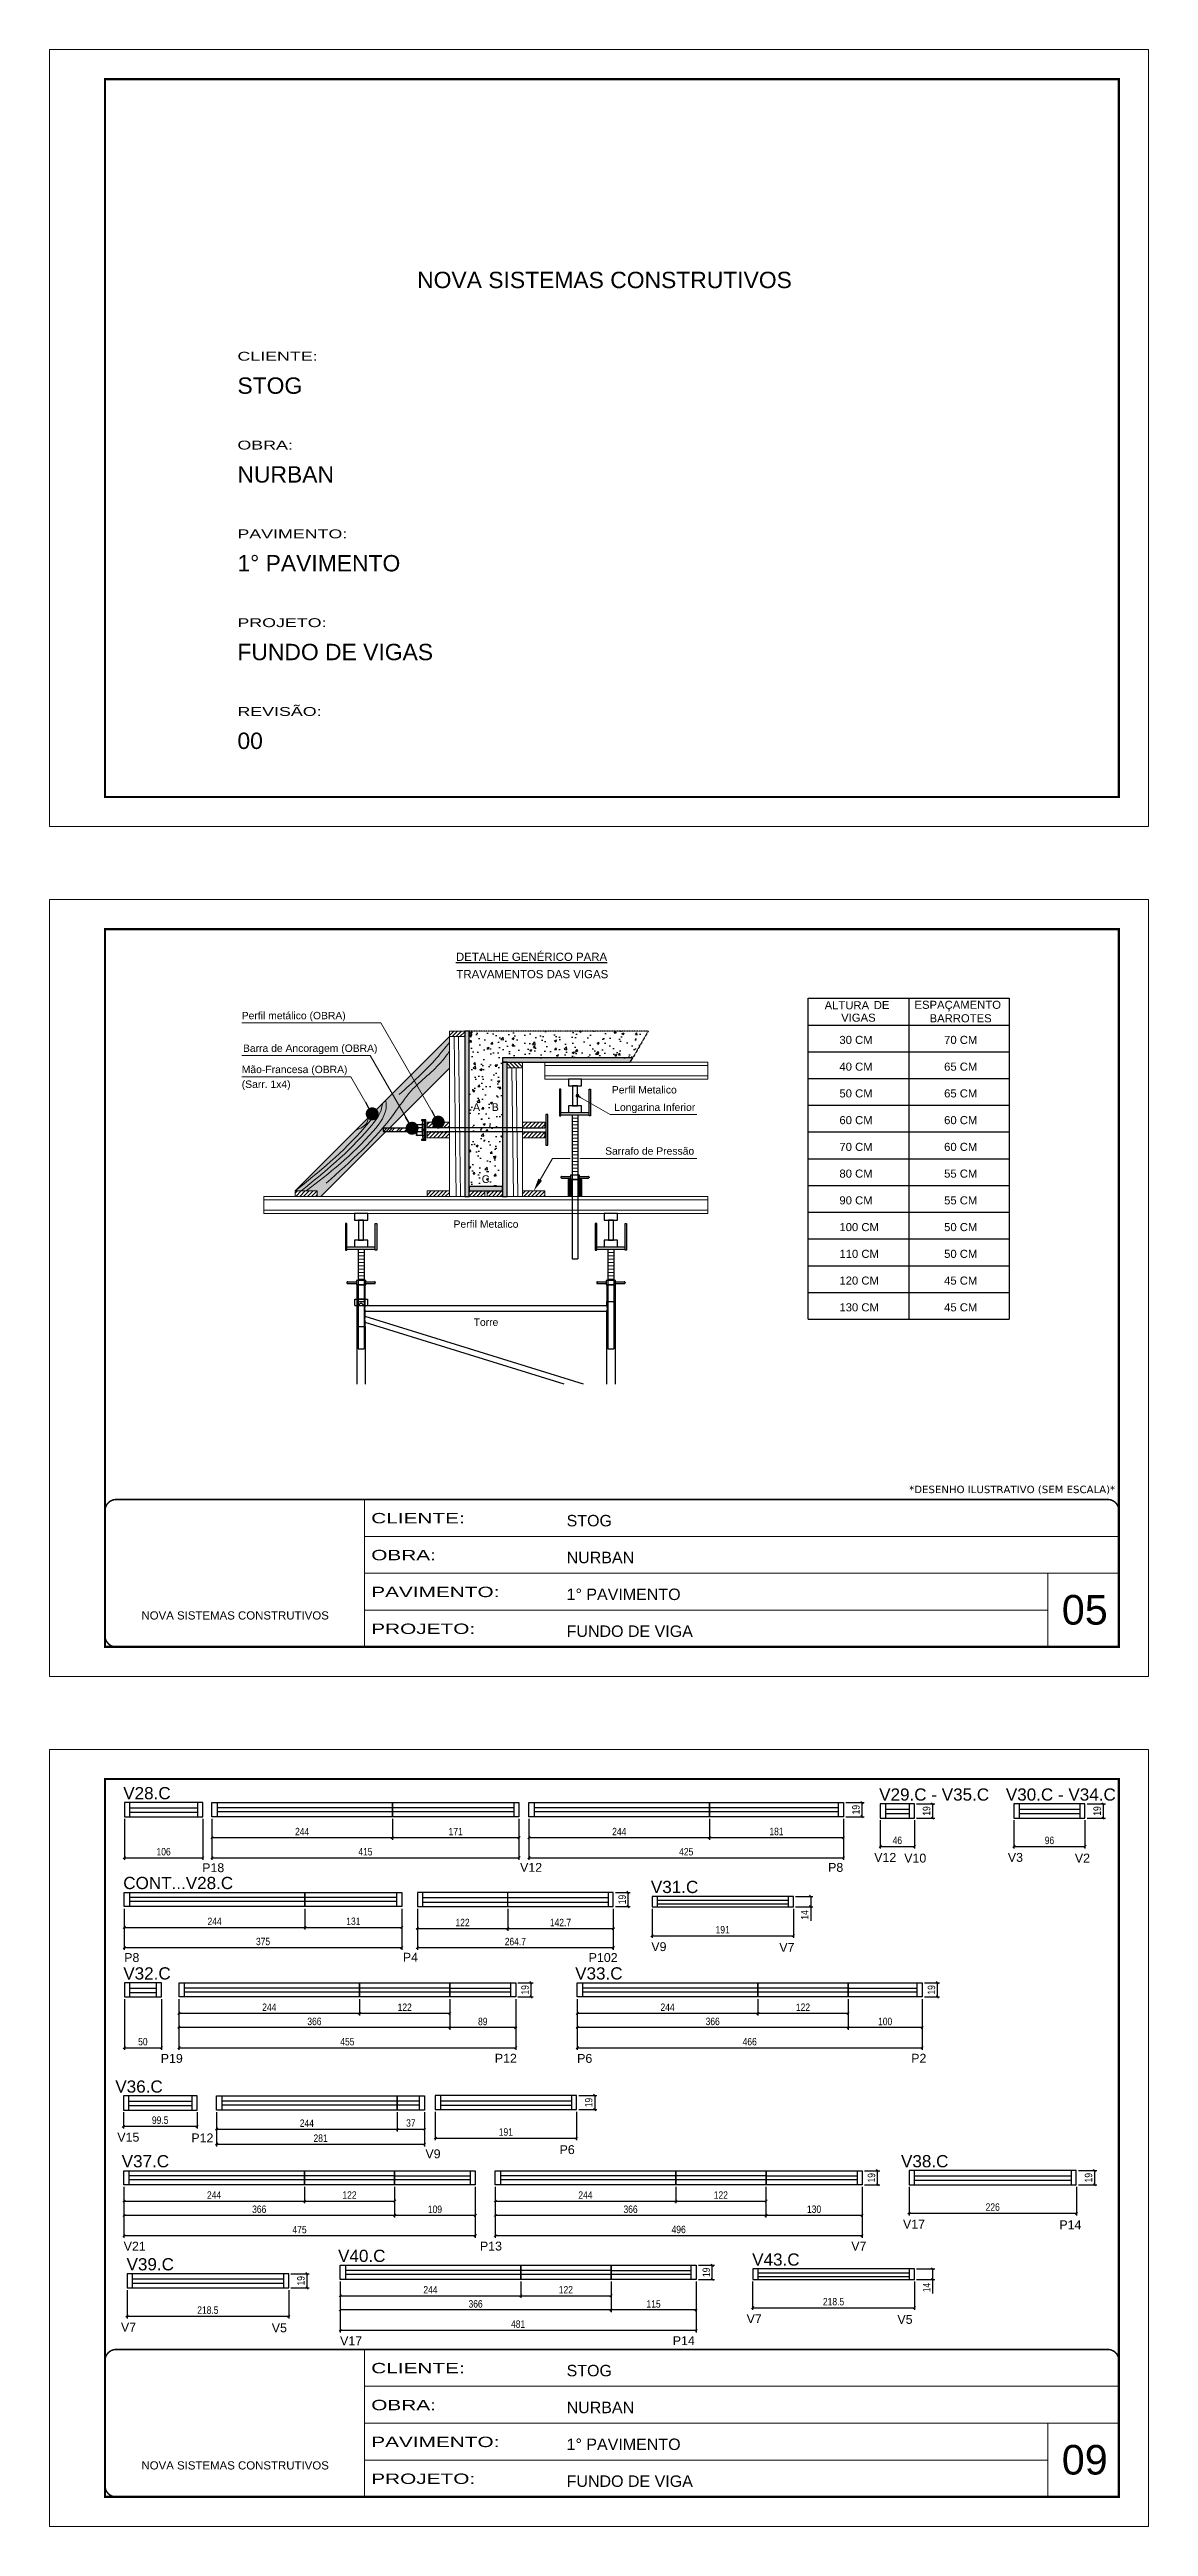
# Model space of a CAD drawing. Header units: millimetres. Extents: x 2455 to 8708, y 366 to 3713.
# Drawn here: x 2455 to 3940, y 366 to 3713 of the extents above; entities that cross this region are included whole.
import ezdxf
from ezdxf.enums import TextEntityAlignment as Align

# ---------------------------------------------------------------- set-up
doc = ezdxf.new("R2010")
doc.units = ezdxf.units.MM
for name, pattern in [('CONTINUO', [0]), ('DASHED', [0.75, 0.5, -0.25]), ('HIDDEN', [0.375, 0.25, -0.125])]:
    doc.linetypes.add(name, pattern=pattern)
for name, color, linetype in [('5', 5, 'Continuous'), ('BARRA DE ANCORAGEM', 251, 'Continuous'), ('COTA', 241, 'Continuous'), ('GARFOS', 7, 'Continuous'), ('NOMENCLATURA', 7, 'Continuous'), ('Painéis', 200, 'Continuous'), ('SARR_2.2x7', 40, 'Continuous'), ('SARR_EDITAR', 141, 'Continuous')]:
    doc.layers.add(name, color=color, linetype=linetype)
for name, color, linetype, lineweight in [('CARIMBO', 255, 'Continuous', 9), ('CONCRETO', 251, 'Continuous', 25), ('Demarcação 1', 251, 'Continuous', 9), ('Escoras', 2, 'Continuous', 25), ('Folhas', 255, 'Continuous', 9), ('Forcador', 251, 'Continuous', 25), ('Hachura', 251, 'Continuous', 9), ('Madeira', 126, 'Continuous', 18), ('Perfil Metálico', 224, 'Continuous', 18), ('SARRAFO DE PRESSAO', 251, 'DASHED', 9)]:
    doc.layers.add(name, color=color, linetype=linetype, lineweight=lineweight)
doc.layers.add('Demarcação 2', color=7, linetype='Continuous', lineweight=9, true_color=0xe0e0e0)
doc.styles.add('ARIAL', font='arial.ttf')
doc.styles.add('COTA TECNICA', font='techl___.ttf', dxfattribs={"height": 10})
doc.styles.add('COTA TECNICA-50', font='techl___.ttf', dxfattribs={"height": 10})
doc.styles.get("Standard").update_dxf_attribs({"font": 'arial.ttf'})
doc.styles.add('stylellllll', font='verdana.ttf', dxfattribs={"height": 2})
doc.styles.add('Tecnologia', font='')
doc.styles.get('Tecnologia').set_extended_font_data('Forgotten Futurist')
doc.dimstyles.new('3x', dxfattribs={"dimtxt": 10, "dimasz": 5, "dimexe": 7, "dimexo": 5, "dimgap": 4, "dimtad": 1, "dimdec": 4, "dimlfac": 0.333333, "dimdsep": 46, "dimtxsty": 'Standard', "dimblk": 'DOT', "dimcen": 0.09, "dimclrd": 1, "dimclre": 1, "dimclrt": 2, "dimadec": 0, "dimazin": 2, "dimtfac": 1, "dimtdec": 4, "dimtmove": 0, "dimatfit": 3, "dimldrblk": 'DOT', "dimfxl": 1, "dimtolj": 1, "dimtzin": 0, "dimlwd": 9, "dimlwe": 9, "dimarcsym": 0})
doc.dimstyles.new('COTA PAINEL-50', dxfattribs={"dimtxt": 10, "dimasz": 3, "dimexe": 3, "dimexo": 3, "dimgap": 3, "dimtad": 1, "dimdec": 1, "dimzin": 12, "dimdsep": 46, "dimtxsty": 'COTA TECNICA-50', "dimblk1": 'OBLIQUE', "dimblk2": 'OBLIQUE', "dimsah": 1, "dimcen": 0.9, "dimclrd": 4, "dimclre": 4, "dimclrt": 240, "dimadec": 1, "dimazin": 3, "dimtfac": 1, "dimtdec": 1, "dimtmove": 0, "dimatfit": 3, "dimfxl": 1, "dimtolj": 1, "dimtzin": 12, "dimarcsym": 0})
doc.dimstyles.new('PAINEL', dxfattribs={"dimtxt": 10, "dimasz": 3, "dimexe": 3, "dimexo": 3, "dimgap": 3, "dimtad": 1, "dimdec": 1, "dimzin": 12, "dimdsep": 46, "dimtxsty": 'COTA TECNICA', "dimblk1": 'OBLIQUE', "dimblk2": 'OBLIQUE', "dimsah": 1, "dimcen": 0.9, "dimclrd": 4, "dimclre": 4, "dimclrt": 240, "dimadec": 1, "dimazin": 3, "dimtfac": 1, "dimtdec": 1, "dimtmove": 0, "dimatfit": 3, "dimfxl": 1, "dimtolj": 1, "dimtzin": 12, "dimarcsym": 0})
pattern_1 = [(45, (-2285.9767, 8104.0025), (-2.6516504, 2.6516504), [])]

msp = doc.modelspace()

# ---------------------------------------------------------------- texts
at = {"color": 0, "linetype": 'Continuous', "ltscale": 5, "style": 'ARIAL'}
for s, height, p in [('NOVA SISTEMAS CONSTRUTIVOS', 22.1184, (2951.51, 3390.59)), ('STOG', 22.118, (2708.67, 3247.82)), ('NURBAN ', 22.118, (2708.67, 3127.82)), ('1° PAVIMENTO', 22.1184, (2708.67, 3007.82)), ('FUNDO DE VIGAS', 22.1184, (2708.67, 2887.82)), ('00', 22.118, (2708.67, 2767.82))]:
    msp.add_text(s, height=height, dxfattribs=at).set_placement(p)
for s, p in [('%%UDETALHE GENÉRICO PARA', (3106.09, 2481.49)), ('TRAVAMENTOS DAS VIGAS', (3107.16, 2458.1))]:
    msp.add_text(s, height=11.0592, dxfattribs=at).set_placement(p, align=Align.CENTER)
at = {"layer": '5', "linetype": 'Continuous'}
for s, p in [('V12', (3569.16, 1264)), ('V10', (3609.68, 1263.04)), ('V3', (3749.73, 1264)), ('V2', (3840.25, 1263.04)), ('P18', (2661.01, 1250.06)), ('V12', (3090.57, 1250.49)), ('P8', (3506.83, 1250.49)), ('P8', (2555.66, 1128.66)), ('P4', (2932.19, 1129.1)), ('P102', (3183.28, 1128.66)), ('V9', (3267.93, 1143.35)), ('V7', (3440.92, 1142.39)), ('P19', (2605.01, 992.38)), ('P12', (3056.44, 992.56)), ('P6', (3167.72, 992.38)), ('P2', (3619.14, 992.56)), ('V15', (2546.34, 885.91)), ('P12', (2646.37, 884.95)), ('V9', (2962.71, 863.44)), ('P6', (3143.97, 869.07)), ('V17', (3608.06, 768.51)), ('P14', (3819.35, 767.55)), ('V21', (2554.95, 738.56)), ('P13', (3036.37, 738.74)), ('V7', (3538.18, 738.74)), ('V7', (2551.26, 629.25)), ('V5', (2755.04, 628.29)), ('V7', (3396.71, 640.62)), ('V5', (3600.49, 639.66)), ('V17', (2847.34, 610.71)), ('P14', (3296.96, 610.88))]:
    msp.add_text(s, height=12, rotation=359.99996, dxfattribs=at).set_placement(p)
at = {"layer": 'CARIMBO', "style": 'ARIAL'}
for s, height, p in [('Perfil metálico (OBRA)', 10, (2714.51, 2402.6)), ('Barra de Ancoragem (OBRA)', 10, (2716.19, 2358.48)), ('Mão-Francesa (OBRA)', 10, (2714.51, 2329.82)), ('Longarina Inferior', 10, (3217.84, 2278.71)), ('Sarrafo de Pressão', 10, (3205.56, 2219.6)), ('05', 40, (3822.63, 1584.58)), ('09', 40, (3822.63, 436.01))]:
    msp.add_text(s, height=height, dxfattribs=at).set_placement(p)
msp.add_text('(Sarr. 1x4)', height=10, dxfattribs=at).set_placement((2714.51, 2319.82), align=Align.TOP_LEFT)
for s, p in [('Perfil Metalico', (3258.48, 2307.29)), ('Perfil Metalico', (3044.54, 2125.79)), ('Torre', (3044.54, 1993.27))]:
    msp.add_text(s, height=10, dxfattribs=at).set_placement(p, align=Align.MIDDLE_CENTER)
at = {"layer": 'CARIMBO', "color": 0, "linetype": 'Continuous', "style": 'ARIAL'}
for s, p in [('A', (3031.75, 2283.84)), ('B', (3057.04, 2283.84)), ('C', (3044.08, 2186.59))]:
    msp.add_text(s, height=10.37, dxfattribs=at).set_placement(p, align=Align.MIDDLE_CENTER)
at = {"layer": 'CARIMBO', "style": 'stylellllll'}
msp.add_text('*DESENHO ILUSTRATIVO (SEM ESCALA)*', height=10, dxfattribs=at).set_placement((3894.77, 1762.26), align=Align.RIGHT)
at = {"layer": 'Folhas', "color": 30, "style": 'Tecnologia', "width": 1.5}
for s, p in [('CLIENTE:', (2708.67, 3292.52)), ('OBRA:', (2708.67, 3172.52)), ('PAVIMENTO:', (2708.67, 3052.52)), ('PROJETO:', (2708.67, 2932.52)), ('REVISÃO:', (2708.67, 2812.52))]:
    msp.add_text(s, height=12, dxfattribs=at).set_placement(p)
at = {"layer": 'GARFOS', "color": 2, "ltscale": 1.5}
for s, height, p in [('ALTURA   ', 10.91, (3502.16, 2416.01)), ('VIGAS', 10.91, (3524.52, 2399.31)), ('DE', 10.91, (3568.55, 2416.39)), ('ESPAÇAMENTO', 10.9102, (3623.61, 2416.7)), ('30 CM', 10.91, (3522.16, 2369.24)), ('BARROTES', 10.91, (3644.02, 2398.47)), ('70 CM', 10.91, (3663.64, 2369.24)), ('40 CM', 10.91, (3522.16, 2333.1)), ('65 CM', 10.91, (3663.64, 2333.1)), ('50 CM', 10.91, (3522.16, 2296.97)), ('65 CM', 10.91, (3663.64, 2296.97)), ('60 CM', 10.91, (3522.16, 2260.83)), ('60 CM', 10.91, (3663.64, 2260.83)), ('70 CM', 10.91, (3522.16, 2224.69)), ('60 CM', 10.91, (3663.64, 2224.69)), ('80 CM', 10.91, (3522.16, 2188.56)), ('55 CM', 10.91, (3663.64, 2188.56)), ('90 CM', 10.91, (3522.16, 2152.42)), ('55 CM', 10.91, (3663.64, 2152.42)), ('100 CM', 10.91, (3522.16, 2116.29)), ('50 CM', 10.91, (3663.64, 2116.29)), ('110 CM', 10.91, (3522.16, 2080.15)), ('50 CM', 10.91, (3663.64, 2080.15)), ('120 CM', 10.91, (3522.16, 2044.01)), ('45 CM', 10.91, (3663.64, 2044.01)), ('130 CM', 10.91, (3522.16, 2007.88)), ('45 CM', 10.91, (3663.64, 2007.88))]:
    msp.add_text(s, height=height, dxfattribs=at).set_placement(p)
at = {"layer": 'NOMENCLATURA', "linetype": 'Continuous'}
for s, p in [('V28.C', (2554.38, 1348.56)), ('V29.C - V35.C', (3575.89, 1346.7)), ('V30.C - V34.C', (3747.05, 1346.7)), ('CONT...V28.C', (2554.38, 1227.16)), ('V31.C', (3267.4, 1221.83)), ('V32.C', (2554.44, 1104.99)), ('V33.C', (3165.07, 1104.99)), ('V36.C', (2543.67, 952.11)), ('V37.C', (2552.3, 851.17)), ('V38.C', (3605.39, 851.21)), ('V40.C', (2844.69, 723.32)), ('V39.C', (2558.84, 711.95)), ('V43.C', (3404.29, 718.32))]:
    msp.add_text(s, height=16.5, dxfattribs=at).set_placement(p)

# ---------------------------------------------------------------- blocks, each defined once
blk = doc.blocks.new('9999999999')
at = {"color": 30, "linetype": 'CONTINUO'}
for p, q in [((98564.6, 34230.2), (98564.6, 34429.4)), ((98564.6, 34379.6), (99584, 34379.6)), ((98564.6, 34329.8), (99488, 34329.8)), ((99584, 34329.8), (99488, 34329.8)), ((99488, 34329.8), (99488, 34230.2)), ((98564.6, 34280), (99488, 34280))]:
    blk.add_line(p, q, dxfattribs=at)
at = {"color": 30, "linetype": 'CONTINUO', "const_width": 2}
blk.add_lwpolyline([(99584, 34230.2), (99584, 34414.4, 0.414214), (99569, 34429.4), (98229, 34429.4, 0.414214), (98214, 34414.4), (98214, 34245.2, 0.414214), (98229, 34230.2), (99584, 34230.2)], format="xyb", dxfattribs=at)
at = {"layer": 'Folhas'}
blk.add_lwpolyline([(98139, 34190.2), (99624, 34190.2), (99624, 35240.2), (98139, 35240.2)], close=True, dxfattribs=at)
at = {"layer": 'Folhas', "color": 30, "const_width": 3}
blk.add_lwpolyline([(98214, 34230.2), (99584, 34230.2), (99584, 35200.2), (98214, 35200.2)], close=True, dxfattribs=at)
at = {"color": 7, "linetype": 'Continuous', "ltscale": 5, "style": 'ARIAL'}
for s, height, p in [('STOG', 15.48, (98837.7, 34393.1)), ('NURBAN', 15.48, (98837.7, 34343.3)), ('1° PAVIMENTO', 15.483, (98837.7, 34293.5)), ('NOVA SISTEMAS CONSTRUTIVOS', 11.059, (98263.2, 34267.2)), ('FUNDO DE VIGA', 15.483, (98837.7, 34243.7))]:
    blk.add_text(s, height=height, dxfattribs=at).set_placement(p)
at = {"layer": 'Folhas', "color": 7, "style": 'Tecnologia', "width": 1.5}
for s, p in [('CLIENTE:', (98573.7, 34397.2)), ('OBRA:', (98573.7, 34347.3)), ('PAVIMENTO:', (98573.7, 34297.5)), ('PROJETO:', (98573.7, 34247.7))]:
    blk.add_text(s, height=14, dxfattribs=at).set_placement(p)
blk = doc.blocks.new('HT20CT')
at = {"layer": 'Forcador'}
for points in [[(-4, 16), (-4, 20), (4, 20), (4, 16)], [(-1.5, 4), (-1.5, 16), (1.5, 16), (1.5, 4)], [(-4, 0), (-4, 4), (4, 4), (4, 0)]]:
    blk.add_lwpolyline(points, close=True, dxfattribs=at)
blk = doc.blocks.new('_Dot')
at = {"color": 0, "linetype": 'ByBlock', "lineweight": -2}
blk.add_line((-0.5, 0), (-1, 0), dxfattribs=at)
at = {"color": 0, "linetype": 'ByBlock', "const_width": 0.5}
blk.add_lwpolyline([(-0.25, 0, 1), (0.25, 0, 1)], format="xyb", close=True, dxfattribs=at)
blk = doc.blocks.new('_Oblique')
at = {"color": 0, "linetype": 'ByBlock', "lineweight": -2}
blk.add_line((-0.5, -0.5), (0.5, 0.5), dxfattribs=at)
blk = doc.blocks.new('*D202')
at = {"layer": 'COTA', "color": 4, "linetype": 'ByBlock', "lineweight": -2, "transparency": 16777216}
for p, q in [((2555.9, 1322), (2555.9, 1266.5)), ((2661.9, 1322), (2661.9, 1266.5)), ((2555.9, 1269.5), (2661.9, 1269.5))]:
    blk.add_line(p, q, dxfattribs=at)
at = {"layer": 'Defpoints', "color": 0, "linetype": 'ByBlock', "transparency": 16777216}
for p in [(2555.9, 1325), (2661.9, 1325), (2661.9, 1269.5)]:
    blk.add_point(p, dxfattribs=at)
at = {"layer": 'COTA', "color": 4, "linetype": 'ByBlock', "lineweight": -2, "transparency": 16777216, "xscale": 3, "yscale": 3, "zscale": 3, "rotation": 180}
blk.add_blockref('_Oblique', (2555.9, 1269.5), dxfattribs=at)
at = {"layer": 'COTA', "color": 4, "linetype": 'ByBlock', "lineweight": -2, "transparency": 16777216, "xscale": 3, "yscale": 3, "zscale": 3}
blk.add_blockref('_Oblique', (2661.9, 1269.5), dxfattribs=at)
at = {"layer": 'COTA', "color": 240, "linetype": 'ByBlock', "transparency": 16777216, "insert": (2608.9, 1277.6), "char_height": 10, "attachment_point": 5, "style": 'COTA TECNICA-50'}
blk.add_mtext('\\A1;106', dxfattribs=at)
blk = doc.blocks.new('*D67')
at = {"layer": 'COTA', "color": 4, "linetype": 'ByBlock', "lineweight": -2, "transparency": 16777216}
for p, q in [((2674.1, 1322), (2674.1, 1293.8)), ((2918.1, 1322), (2918.1, 1293.8)), ((2674.1, 1296.8), (2918.1, 1296.8))]:
    blk.add_line(p, q, dxfattribs=at)
at = {"layer": 'Defpoints', "color": 0, "linetype": 'ByBlock', "transparency": 16777216}
for p in [(2674.1, 1325), (2918.1, 1325), (2918.1, 1296.8)]:
    blk.add_point(p, dxfattribs=at)
at = {"layer": 'COTA', "color": 4, "linetype": 'ByBlock', "lineweight": -2, "transparency": 16777216, "xscale": 3, "yscale": 3, "zscale": 3, "rotation": 180}
blk.add_blockref('_Oblique', (2674.1, 1296.8), dxfattribs=at)
at = {"layer": 'COTA', "color": 4, "linetype": 'ByBlock', "lineweight": -2, "transparency": 16777216, "xscale": 3, "yscale": 3, "zscale": 3}
blk.add_blockref('_Oblique', (2918.1, 1296.8), dxfattribs=at)
at = {"layer": 'COTA', "color": 240, "linetype": 'ByBlock', "transparency": 16777216, "insert": (2796.1, 1304.9), "char_height": 10, "attachment_point": 5, "style": 'COTA TECNICA-50'}
blk.add_mtext('\\A1;244', dxfattribs=at)
blk = doc.blocks.new('*D68')
at = {"layer": 'COTA', "color": 4, "linetype": 'ByBlock', "lineweight": -2, "transparency": 16777216}
for p, q in [((2918.1, 1322), (2918.1, 1293.8)), ((3089.1, 1322), (3089.1, 1293.8)), ((2918.1, 1296.8), (3089.1, 1296.8))]:
    blk.add_line(p, q, dxfattribs=at)
at = {"layer": 'Defpoints', "color": 0, "linetype": 'ByBlock', "transparency": 16777216}
for p in [(2918.1, 1325), (3089.1, 1325), (3089.1, 1296.8)]:
    blk.add_point(p, dxfattribs=at)
at = {"layer": 'COTA', "color": 4, "linetype": 'ByBlock', "lineweight": -2, "transparency": 16777216, "xscale": 3, "yscale": 3, "zscale": 3, "rotation": 180}
blk.add_blockref('_Oblique', (2918.1, 1296.8), dxfattribs=at)
at = {"layer": 'COTA', "color": 4, "linetype": 'ByBlock', "lineweight": -2, "transparency": 16777216, "xscale": 3, "yscale": 3, "zscale": 3}
blk.add_blockref('_Oblique', (3089.1, 1296.8), dxfattribs=at)
at = {"layer": 'COTA', "color": 240, "linetype": 'ByBlock', "transparency": 16777216, "insert": (3003.6, 1304.9), "char_height": 10, "attachment_point": 5, "style": 'COTA TECNICA-50'}
blk.add_mtext('\\A1;171', dxfattribs=at)
blk = doc.blocks.new('*D203')
at = {"layer": 'COTA', "color": 4, "lineweight": -2, "transparency": 16777216}
for p, q in [((2674.1, 1322), (2674.1, 1266.5)), ((3089.1, 1322), (3089.1, 1266.5)), ((2674.1, 1269.5), (3089.1, 1269.5))]:
    blk.add_line(p, q, dxfattribs=at)
at = {"layer": 'Defpoints', "color": 0, "transparency": 16777216}
for p in [(2674.1, 1325), (3089.1, 1325), (3089.1, 1269.5)]:
    blk.add_point(p, dxfattribs=at)
at = {"layer": 'COTA', "color": 4, "lineweight": -2, "transparency": 16777216, "xscale": 3, "yscale": 3, "zscale": 3, "rotation": 180}
blk.add_blockref('_Oblique', (2674.1, 1269.5), dxfattribs=at)
at = {"layer": 'COTA', "color": 4, "lineweight": -2, "transparency": 16777216, "xscale": 3, "yscale": 3, "zscale": 3}
blk.add_blockref('_Oblique', (3089.1, 1269.5), dxfattribs=at)
at = {"layer": 'COTA', "color": 240, "transparency": 16777216, "insert": (2881.6, 1277.6), "char_height": 10, "attachment_point": 5, "style": 'COTA TECNICA'}
blk.add_mtext('\\A1;415', dxfattribs=at)
blk = doc.blocks.new('*D69')
at = {"layer": 'COTA', "color": 4, "linetype": 'ByBlock', "lineweight": -2, "transparency": 16777216}
for p, q in [((3102.6, 1322), (3102.6, 1293.8)), ((3346.6, 1322), (3346.6, 1293.8)), ((3102.6, 1296.8), (3346.6, 1296.8))]:
    blk.add_line(p, q, dxfattribs=at)
at = {"layer": 'Defpoints', "color": 0, "linetype": 'ByBlock', "transparency": 16777216}
for p in [(3102.6, 1325), (3346.6, 1325), (3346.6, 1296.8)]:
    blk.add_point(p, dxfattribs=at)
at = {"layer": 'COTA', "color": 4, "linetype": 'ByBlock', "lineweight": -2, "transparency": 16777216, "xscale": 3, "yscale": 3, "zscale": 3, "rotation": 180}
blk.add_blockref('_Oblique', (3102.6, 1296.8), dxfattribs=at)
at = {"layer": 'COTA', "color": 4, "linetype": 'ByBlock', "lineweight": -2, "transparency": 16777216, "xscale": 3, "yscale": 3, "zscale": 3}
blk.add_blockref('_Oblique', (3346.6, 1296.8), dxfattribs=at)
at = {"layer": 'COTA', "color": 240, "linetype": 'ByBlock', "transparency": 16777216, "insert": (3224.6, 1304.9), "char_height": 10, "attachment_point": 5, "style": 'COTA TECNICA-50'}
blk.add_mtext('\\A1;244', dxfattribs=at)
blk = doc.blocks.new('*D70')
at = {"layer": 'COTA', "color": 4, "linetype": 'ByBlock', "lineweight": -2, "transparency": 16777216}
for p, q in [((3346.6, 1322), (3346.6, 1293.8)), ((3527.6, 1322), (3527.6, 1293.8)), ((3346.6, 1296.8), (3527.6, 1296.8))]:
    blk.add_line(p, q, dxfattribs=at)
at = {"layer": 'Defpoints', "color": 0, "linetype": 'ByBlock', "transparency": 16777216}
for p in [(3346.6, 1325), (3527.6, 1325), (3527.6, 1296.8)]:
    blk.add_point(p, dxfattribs=at)
at = {"layer": 'COTA', "color": 4, "linetype": 'ByBlock', "lineweight": -2, "transparency": 16777216, "xscale": 3, "yscale": 3, "zscale": 3, "rotation": 180}
blk.add_blockref('_Oblique', (3346.6, 1296.8), dxfattribs=at)
at = {"layer": 'COTA', "color": 4, "linetype": 'ByBlock', "lineweight": -2, "transparency": 16777216, "xscale": 3, "yscale": 3, "zscale": 3}
blk.add_blockref('_Oblique', (3527.6, 1296.8), dxfattribs=at)
at = {"layer": 'COTA', "color": 240, "linetype": 'ByBlock', "transparency": 16777216, "insert": (3437.1, 1304.9), "char_height": 10, "attachment_point": 5, "style": 'COTA TECNICA-50'}
blk.add_mtext('\\A1;181', dxfattribs=at)
blk = doc.blocks.new('*D204')
at = {"layer": 'COTA', "color": 4, "lineweight": -2, "transparency": 16777216}
for p, q in [((3102.6, 1322), (3102.6, 1266.5)), ((3527.6, 1322), (3527.6, 1266.5)), ((3102.6, 1269.5), (3527.6, 1269.5))]:
    blk.add_line(p, q, dxfattribs=at)
at = {"layer": 'Defpoints', "color": 0, "transparency": 16777216}
for p in [(3102.6, 1325), (3527.6, 1325), (3527.6, 1269.5)]:
    blk.add_point(p, dxfattribs=at)
at = {"layer": 'COTA', "color": 4, "lineweight": -2, "transparency": 16777216, "xscale": 3, "yscale": 3, "zscale": 3, "rotation": 180}
blk.add_blockref('_Oblique', (3102.6, 1269.5), dxfattribs=at)
at = {"layer": 'COTA', "color": 4, "lineweight": -2, "transparency": 16777216, "xscale": 3, "yscale": 3, "zscale": 3}
blk.add_blockref('_Oblique', (3527.6, 1269.5), dxfattribs=at)
at = {"layer": 'COTA', "color": 240, "transparency": 16777216, "insert": (3315.1, 1277.6), "char_height": 10, "attachment_point": 5, "style": 'COTA TECNICA'}
blk.add_mtext('\\A1;425', dxfattribs=at)
blk = doc.blocks.new('*D205')
at = {"layer": 'COTA', "color": 4, "lineweight": -2, "transparency": 16777216}
for p, q in [((3530.6, 1344), (3555.6, 1344)), ((3552.6, 1344), (3552.6, 1325)), ((3530.6, 1325), (3555.6, 1325))]:
    blk.add_line(p, q, dxfattribs=at)
at = {"layer": 'Defpoints', "color": 0, "transparency": 16777216}
for p in [(3527.6, 1344), (3527.6, 1325), (3552.6, 1325)]:
    blk.add_point(p, dxfattribs=at)
at = {"layer": 'COTA', "color": 4, "lineweight": -2, "transparency": 16777216, "xscale": 3, "yscale": 3, "zscale": 3}
for p, rotation in [((3552.6, 1344), 90), ((3552.6, 1325), 270)]:
    blk.add_blockref('_Oblique', p, dxfattribs=dict(at, rotation=rotation))
at = {"layer": 'COTA', "color": 240, "transparency": 16777216, "insert": (3544.5, 1334.5), "char_height": 10, "attachment_point": 5, "rotation": 90, "style": 'COTA TECNICA'}
blk.add_mtext('\\A1;19', dxfattribs=at)
blk = doc.blocks.new('*D71')
at = {"layer": 'COTA', "color": 4, "linetype": 'ByBlock', "lineweight": -2, "transparency": 16777216}
for p, q in [((2555.8, 1200.6), (2555.8, 1172.4)), ((2555.8, 1175.4), (2799.8, 1175.4)), ((2799.8, 1200.6), (2799.8, 1172.4))]:
    blk.add_line(p, q, dxfattribs=at)
at = {"layer": 'Defpoints', "color": 0, "linetype": 'ByBlock', "transparency": 16777216}
for p in [(2555.8, 1203.6), (2799.8, 1203.6), (2799.8, 1175.4)]:
    blk.add_point(p, dxfattribs=at)
at = {"layer": 'COTA', "color": 4, "linetype": 'ByBlock', "lineweight": -2, "transparency": 16777216, "xscale": 3, "yscale": 3, "zscale": 3, "rotation": 180}
blk.add_blockref('_Oblique', (2555.8, 1175.4), dxfattribs=at)
at = {"layer": 'COTA', "color": 4, "linetype": 'ByBlock', "lineweight": -2, "transparency": 16777216, "xscale": 3, "yscale": 3, "zscale": 3}
blk.add_blockref('_Oblique', (2799.8, 1175.4), dxfattribs=at)
at = {"layer": 'COTA', "color": 240, "linetype": 'ByBlock', "transparency": 16777216, "insert": (2677.8, 1183.5), "char_height": 10, "attachment_point": 5, "style": 'COTA TECNICA-50'}
blk.add_mtext('\\A1;244', dxfattribs=at)
blk = doc.blocks.new('*D99')
at = {"layer": 'COTA', "color": 4, "linetype": 'ByBlock', "lineweight": -2, "transparency": 16777216}
for p, q in [((2799.8, 1200.6), (2799.8, 1172.4)), ((2799.8, 1175.4), (2930.7, 1175.4)), ((2930.7, 1200.6), (2930.7, 1172.4))]:
    blk.add_line(p, q, dxfattribs=at)
at = {"layer": 'Defpoints', "color": 0, "linetype": 'ByBlock', "transparency": 16777216}
for p in [(2799.8, 1203.6), (2930.7, 1203.6), (2930.7, 1175.4)]:
    blk.add_point(p, dxfattribs=at)
at = {"layer": 'COTA', "color": 4, "linetype": 'ByBlock', "lineweight": -2, "transparency": 16777216, "xscale": 3, "yscale": 3, "zscale": 3, "rotation": 180}
blk.add_blockref('_Oblique', (2799.8, 1175.4), dxfattribs=at)
at = {"layer": 'COTA', "color": 4, "linetype": 'ByBlock', "lineweight": -2, "transparency": 16777216, "xscale": 3, "yscale": 3, "zscale": 3}
blk.add_blockref('_Oblique', (2930.7, 1175.4), dxfattribs=at)
at = {"layer": 'COTA', "color": 240, "linetype": 'ByBlock', "transparency": 16777216, "insert": (2865.3, 1183.6), "char_height": 10, "attachment_point": 5, "style": 'COTA TECNICA-50'}
blk.add_mtext('\\A1;131', dxfattribs=at)
blk = doc.blocks.new('*D231')
at = {"layer": 'COTA', "color": 4, "lineweight": -2, "transparency": 16777216}
for p, q in [((2555.8, 1200.6), (2555.8, 1145.1)), ((2930.7, 1200.6), (2930.7, 1145.1)), ((2555.8, 1148.1), (2930.7, 1148.1))]:
    blk.add_line(p, q, dxfattribs=at)
at = {"layer": 'Defpoints', "color": 0, "transparency": 16777216}
for p in [(2555.8, 1203.6), (2930.7, 1203.6), (2930.7, 1148.1)]:
    blk.add_point(p, dxfattribs=at)
at = {"layer": 'COTA', "color": 4, "lineweight": -2, "transparency": 16777216, "xscale": 3, "yscale": 3, "zscale": 3, "rotation": 180}
blk.add_blockref('_Oblique', (2555.8, 1148.1), dxfattribs=at)
at = {"layer": 'COTA', "color": 4, "lineweight": -2, "transparency": 16777216, "xscale": 3, "yscale": 3, "zscale": 3}
blk.add_blockref('_Oblique', (2930.7, 1148.1), dxfattribs=at)
at = {"layer": 'COTA', "color": 240, "transparency": 16777216, "insert": (2743.3, 1156.3), "char_height": 10, "attachment_point": 5, "style": 'COTA TECNICA'}
blk.add_mtext('\\A1;375', dxfattribs=at)
blk = doc.blocks.new('*D232')
at = {"layer": 'COTA', "color": 4, "linetype": 'ByBlock', "lineweight": -2, "transparency": 16777216}
for p, q in [((2951.9, 1200.6), (2951.9, 1145.1)), ((3216.6, 1200.6), (3216.6, 1145.1)), ((2951.9, 1148.1), (3216.6, 1148.1))]:
    blk.add_line(p, q, dxfattribs=at)
at = {"layer": 'Defpoints', "color": 0, "linetype": 'ByBlock', "transparency": 16777216}
for p in [(2951.9, 1203.6), (3216.6, 1203.6), (3216.6, 1148.1)]:
    blk.add_point(p, dxfattribs=at)
at = {"layer": 'COTA', "color": 4, "linetype": 'ByBlock', "lineweight": -2, "transparency": 16777216, "xscale": 3, "yscale": 3, "zscale": 3, "rotation": 180}
blk.add_blockref('_Oblique', (2951.9, 1148.1), dxfattribs=at)
at = {"layer": 'COTA', "color": 4, "linetype": 'ByBlock', "lineweight": -2, "transparency": 16777216, "xscale": 3, "yscale": 3, "zscale": 3}
blk.add_blockref('_Oblique', (3216.6, 1148.1), dxfattribs=at)
at = {"layer": 'COTA', "color": 240, "linetype": 'ByBlock', "transparency": 16777216, "insert": (3084.2, 1156.2), "char_height": 10, "attachment_point": 5, "style": 'COTA TECNICA-50'}
blk.add_mtext('\\A1;264.7', dxfattribs=at)
blk = doc.blocks.new('*D100')
at = {"layer": 'COTA', "color": 4, "lineweight": -2, "transparency": 16777216}
for p, q in [((2951.9, 1200.6), (2951.9, 1170.9)), ((2951.9, 1173.9), (3073.9, 1173.9)), ((3073.9, 1200.6), (3073.9, 1170.9))]:
    blk.add_line(p, q, dxfattribs=at)
at = {"layer": 'Defpoints', "color": 0, "transparency": 16777216}
for p in [(2951.9, 1203.6), (3073.9, 1203.6), (3073.9, 1173.9)]:
    blk.add_point(p, dxfattribs=at)
at = {"layer": 'COTA', "color": 4, "lineweight": -2, "transparency": 16777216, "xscale": 3, "yscale": 3, "zscale": 3, "rotation": 180}
blk.add_blockref('_Oblique', (2951.9, 1173.9), dxfattribs=at)
at = {"layer": 'COTA', "color": 4, "lineweight": -2, "transparency": 16777216, "xscale": 3, "yscale": 3, "zscale": 3}
blk.add_blockref('_Oblique', (3073.9, 1173.9), dxfattribs=at)
at = {"layer": 'COTA', "color": 240, "transparency": 16777216, "insert": (3012.9, 1182), "char_height": 10, "attachment_point": 5, "style": 'COTA TECNICA'}
blk.add_mtext('\\A1;122', dxfattribs=at)
blk = doc.blocks.new('*D101')
at = {"layer": 'COTA', "color": 4, "lineweight": -2, "transparency": 16777216}
for p, q in [((3073.9, 1200.6), (3073.9, 1170.9)), ((3073.9, 1173.9), (3216.6, 1173.9)), ((3216.6, 1200.6), (3216.6, 1170.9))]:
    blk.add_line(p, q, dxfattribs=at)
at = {"layer": 'Defpoints', "color": 0, "transparency": 16777216}
for p in [(3073.9, 1203.6), (3216.6, 1203.6), (3216.6, 1173.9)]:
    blk.add_point(p, dxfattribs=at)
at = {"layer": 'COTA', "color": 4, "lineweight": -2, "transparency": 16777216, "xscale": 3, "yscale": 3, "zscale": 3, "rotation": 180}
blk.add_blockref('_Oblique', (3073.9, 1173.9), dxfattribs=at)
at = {"layer": 'COTA', "color": 4, "lineweight": -2, "transparency": 16777216, "xscale": 3, "yscale": 3, "zscale": 3}
blk.add_blockref('_Oblique', (3216.6, 1173.9), dxfattribs=at)
at = {"layer": 'COTA', "color": 240, "transparency": 16777216, "insert": (3145.2, 1182), "char_height": 10, "attachment_point": 5, "style": 'COTA TECNICA'}
blk.add_mtext('\\A1;142.7', dxfattribs=at)
blk = doc.blocks.new('*D233')
at = {"layer": 'COTA', "color": 4, "lineweight": -2, "transparency": 16777216}
for p, q in [((3219.6, 1222.6), (3239.6, 1222.6)), ((3236.6, 1203.6), (3236.6, 1222.6)), ((3219.6, 1203.6), (3239.6, 1203.6))]:
    blk.add_line(p, q, dxfattribs=at)
at = {"layer": 'Defpoints', "color": 0, "transparency": 16777216}
for p in [(3216.6, 1222.6), (3236.6, 1222.6), (3216.6, 1203.6)]:
    blk.add_point(p, dxfattribs=at)
at = {"layer": 'COTA', "color": 4, "lineweight": -2, "transparency": 16777216, "xscale": 3, "yscale": 3, "zscale": 3}
for p, rotation in [((3236.6, 1222.6), 90), ((3236.6, 1203.6), 270)]:
    blk.add_blockref('_Oblique', p, dxfattribs=dict(at, rotation=rotation))
at = {"layer": 'COTA', "color": 240, "transparency": 16777216, "insert": (3228.6, 1213.1), "char_height": 10, "attachment_point": 5, "rotation": 90, "style": 'COTA TECNICA'}
blk.add_mtext('\\A1;19', dxfattribs=at)
blk = doc.blocks.new('*D234')
at = {"layer": 'COTA', "color": 4, "linetype": 'ByBlock', "lineweight": -2, "transparency": 16777216}
for p, q in [((3758, 1320.2), (3758, 1281.8)), ((3854, 1320.2), (3854, 1281.8)), ((3758, 1284.8), (3854, 1284.8))]:
    blk.add_line(p, q, dxfattribs=at)
at = {"layer": 'Defpoints', "color": 0, "linetype": 'ByBlock', "transparency": 16777216}
for p in [(3758, 1323.2), (3854, 1323.2), (3854, 1284.8)]:
    blk.add_point(p, dxfattribs=at)
at = {"layer": 'COTA', "color": 4, "linetype": 'ByBlock', "lineweight": -2, "transparency": 16777216, "xscale": 3, "yscale": 3, "zscale": 3, "rotation": 180}
blk.add_blockref('_Oblique', (3758, 1284.8), dxfattribs=at)
at = {"layer": 'COTA', "color": 4, "linetype": 'ByBlock', "lineweight": -2, "transparency": 16777216, "xscale": 3, "yscale": 3, "zscale": 3}
blk.add_blockref('_Oblique', (3854, 1284.8), dxfattribs=at)
at = {"layer": 'COTA', "color": 240, "linetype": 'ByBlock', "transparency": 16777216, "insert": (3806, 1292.9), "char_height": 10, "attachment_point": 5, "style": 'COTA TECNICA-50'}
blk.add_mtext('\\A1;96', dxfattribs=at)
blk = doc.blocks.new('*D235')
at = {"layer": 'COTA', "color": 4, "lineweight": -2, "transparency": 16777216}
for p, q in [((3857, 1342.2), (3881.6, 1342.2)), ((3878.6, 1342.2), (3878.6, 1323.2)), ((3857, 1323.2), (3881.6, 1323.2))]:
    blk.add_line(p, q, dxfattribs=at)
at = {"layer": 'Defpoints', "color": 0, "transparency": 16777216}
for p in [(3854, 1342.2), (3854, 1323.2), (3878.6, 1323.2)]:
    blk.add_point(p, dxfattribs=at)
at = {"layer": 'COTA', "color": 4, "lineweight": -2, "transparency": 16777216, "xscale": 3, "yscale": 3, "zscale": 3}
for p, rotation in [((3878.6, 1342.2), 90), ((3878.6, 1323.2), 270)]:
    blk.add_blockref('_Oblique', p, dxfattribs=dict(at, rotation=rotation))
at = {"layer": 'COTA', "color": 240, "transparency": 16777216, "insert": (3870.5, 1332.7), "char_height": 10, "attachment_point": 5, "rotation": 90, "style": 'COTA TECNICA'}
blk.add_mtext('\\A1;19', dxfattribs=at)
blk = doc.blocks.new('*D236')
at = {"layer": 'COTA', "color": 4, "linetype": 'ByBlock', "lineweight": -2, "transparency": 16777216}
for p, q in [((3577.4, 1320.2), (3577.4, 1281.8)), ((3623.4, 1320.2), (3623.4, 1281.8)), ((3577.4, 1284.8), (3623.4, 1284.8))]:
    blk.add_line(p, q, dxfattribs=at)
at = {"layer": 'Defpoints', "color": 0, "linetype": 'ByBlock', "transparency": 16777216}
for p in [(3577.4, 1323.2), (3623.4, 1323.2), (3623.4, 1284.8)]:
    blk.add_point(p, dxfattribs=at)
at = {"layer": 'COTA', "color": 4, "linetype": 'ByBlock', "lineweight": -2, "transparency": 16777216, "xscale": 3, "yscale": 3, "zscale": 3, "rotation": 180}
blk.add_blockref('_Oblique', (3577.4, 1284.8), dxfattribs=at)
at = {"layer": 'COTA', "color": 4, "linetype": 'ByBlock', "lineweight": -2, "transparency": 16777216, "xscale": 3, "yscale": 3, "zscale": 3}
blk.add_blockref('_Oblique', (3623.4, 1284.8), dxfattribs=at)
at = {"layer": 'COTA', "color": 240, "linetype": 'ByBlock', "transparency": 16777216, "insert": (3600.4, 1292.9), "char_height": 10, "attachment_point": 5, "style": 'COTA TECNICA-50'}
blk.add_mtext('\\A1;46', dxfattribs=at)
blk = doc.blocks.new('*D237')
at = {"layer": 'COTA', "color": 4, "lineweight": -2, "transparency": 16777216}
for p, q in [((3626.4, 1342.2), (3651, 1342.2)), ((3648, 1342.2), (3648, 1323.2)), ((3626.4, 1323.2), (3651, 1323.2))]:
    blk.add_line(p, q, dxfattribs=at)
at = {"layer": 'Defpoints', "color": 0, "transparency": 16777216}
for p in [(3623.4, 1342.2), (3623.4, 1323.2), (3648, 1323.2)]:
    blk.add_point(p, dxfattribs=at)
at = {"layer": 'COTA', "color": 4, "lineweight": -2, "transparency": 16777216, "xscale": 3, "yscale": 3, "zscale": 3}
for p, rotation in [((3648, 1342.2), 90), ((3648, 1323.2), 270)]:
    blk.add_blockref('_Oblique', p, dxfattribs=dict(at, rotation=rotation))
at = {"layer": 'COTA', "color": 240, "transparency": 16777216, "insert": (3639.9, 1332.7), "char_height": 10, "attachment_point": 5, "rotation": 90, "style": 'COTA TECNICA'}
blk.add_mtext('\\A1;19', dxfattribs=at)
blk = doc.blocks.new('*D238')
at = {"layer": 'COTA', "color": 4, "linetype": 'ByBlock', "lineweight": -2, "transparency": 16777216}
for p, q in [((3268.9, 1200.3), (3268.9, 1161.2)), ((3459.9, 1200.3), (3459.9, 1161.2)), ((3268.9, 1164.2), (3459.9, 1164.2))]:
    blk.add_line(p, q, dxfattribs=at)
at = {"layer": 'Defpoints', "color": 0, "linetype": 'ByBlock', "transparency": 16777216}
for p in [(3268.9, 1203.3), (3459.9, 1203.3), (3459.9, 1164.2)]:
    blk.add_point(p, dxfattribs=at)
at = {"layer": 'COTA', "color": 4, "linetype": 'ByBlock', "lineweight": -2, "transparency": 16777216, "xscale": 3, "yscale": 3, "zscale": 3, "rotation": 180}
blk.add_blockref('_Oblique', (3268.9, 1164.2), dxfattribs=at)
at = {"layer": 'COTA', "color": 4, "linetype": 'ByBlock', "lineweight": -2, "transparency": 16777216, "xscale": 3, "yscale": 3, "zscale": 3}
blk.add_blockref('_Oblique', (3459.9, 1164.2), dxfattribs=at)
at = {"layer": 'COTA', "color": 240, "linetype": 'ByBlock', "transparency": 16777216, "insert": (3364.4, 1172.2), "char_height": 10, "attachment_point": 5, "style": 'COTA TECNICA-50'}
blk.add_mtext('\\A1;191', dxfattribs=at)
blk = doc.blocks.new('*D239')
at = {"layer": 'COTA', "color": 4, "lineweight": -2, "transparency": 16777216}
for p, q in [((3462.9, 1217.3), (3486.4, 1217.3)), ((3483.4, 1217.3), (3483.4, 1203.3)), ((3462.9, 1203.3), (3486.4, 1203.3)), ((3483.4, 1203.3), (3483.4, 1184.2))]:
    blk.add_line(p, q, dxfattribs=at)
at = {"layer": 'Defpoints', "color": 0, "transparency": 16777216}
for p in [(3459.9, 1217.3), (3459.9, 1203.3), (3483.4, 1203.3)]:
    blk.add_point(p, dxfattribs=at)
at = {"layer": 'COTA', "color": 4, "lineweight": -2, "transparency": 16777216, "xscale": 3, "yscale": 3, "zscale": 3}
for p, rotation in [((3483.4, 1217.3), 90), ((3483.4, 1203.3), 270)]:
    blk.add_blockref('_Oblique', p, dxfattribs=dict(at, rotation=rotation))
at = {"layer": 'COTA', "color": 240, "transparency": 16777216, "insert": (3475.3, 1192.2), "char_height": 10, "attachment_point": 5, "rotation": 90, "style": 'COTA TECNICA'}
blk.add_mtext('\\A1;14', dxfattribs=at)
blk = doc.blocks.new('*D102')
at = {"layer": 'COTA', "color": 4, "linetype": 'ByBlock', "lineweight": -2, "transparency": 16777216}
for p, q in [((2629.7, 1078.5), (2629.7, 1037.1)), ((2995.7, 1078.5), (2995.7, 1037.1)), ((2995.7, 1040.1), (2629.7, 1040.1))]:
    blk.add_line(p, q, dxfattribs=at)
at = {"layer": 'Defpoints', "color": 0, "linetype": 'ByBlock', "transparency": 16777216}
for p in [(2629.7, 1081.5), (2995.7, 1081.5), (2629.7, 1040.1)]:
    blk.add_point(p, dxfattribs=at)
at = {"layer": 'COTA', "color": 4, "linetype": 'ByBlock', "lineweight": -2, "transparency": 16777216, "xscale": 3, "yscale": 3, "zscale": 3, "rotation": 180}
blk.add_blockref('_Oblique', (2629.7, 1040.1), dxfattribs=at)
at = {"layer": 'COTA', "color": 4, "linetype": 'ByBlock', "lineweight": -2, "transparency": 16777216, "xscale": 3, "yscale": 3, "zscale": 3}
blk.add_blockref('_Oblique', (2995.7, 1040.1), dxfattribs=at)
at = {"layer": 'COTA', "color": 240, "linetype": 'ByBlock', "transparency": 16777216, "insert": (2812.7, 1048.3), "char_height": 10, "attachment_point": 5, "style": 'COTA TECNICA-50'}
blk.add_mtext('\\A1;366', dxfattribs=at)
blk = doc.blocks.new('*D103')
at = {"layer": 'COTA', "color": 4, "linetype": 'ByBlock', "lineweight": -2, "transparency": 16777216}
for p, q in [((2629.7, 1078.5), (2629.7, 1056.4)), ((2873.7, 1078.5), (2873.7, 1056.4)), ((2629.7, 1059.4), (2873.7, 1059.4))]:
    blk.add_line(p, q, dxfattribs=at)
at = {"layer": 'Defpoints', "color": 0, "linetype": 'ByBlock', "transparency": 16777216}
for p in [(2629.7, 1081.5), (2873.7, 1081.5), (2873.7, 1059.4)]:
    blk.add_point(p, dxfattribs=at)
at = {"layer": 'COTA', "color": 4, "linetype": 'ByBlock', "lineweight": -2, "transparency": 16777216, "xscale": 3, "yscale": 3, "zscale": 3, "rotation": 180}
blk.add_blockref('_Oblique', (2629.7, 1059.4), dxfattribs=at)
at = {"layer": 'COTA', "color": 4, "linetype": 'ByBlock', "lineweight": -2, "transparency": 16777216, "xscale": 3, "yscale": 3, "zscale": 3}
blk.add_blockref('_Oblique', (2873.7, 1059.4), dxfattribs=at)
at = {"layer": 'COTA', "color": 240, "linetype": 'ByBlock', "transparency": 16777216, "insert": (2751.7, 1067.5), "char_height": 10, "attachment_point": 5, "style": 'COTA TECNICA-50'}
blk.add_mtext('\\A1;244', dxfattribs=at)
blk = doc.blocks.new('*D104')
at = {"layer": 'COTA', "color": 4, "linetype": 'ByBlock', "lineweight": -2, "transparency": 16777216}
for p, q in [((2873.7, 1078.5), (2873.7, 1056.4)), ((2995.7, 1078.5), (2995.7, 1056.4)), ((2873.7, 1059.4), (2995.7, 1059.4))]:
    blk.add_line(p, q, dxfattribs=at)
at = {"layer": 'Defpoints', "color": 0, "linetype": 'ByBlock', "transparency": 16777216}
for p in [(2873.7, 1081.5), (2995.7, 1081.5), (2995.7, 1059.4)]:
    blk.add_point(p, dxfattribs=at)
at = {"layer": 'COTA', "color": 4, "linetype": 'ByBlock', "lineweight": -2, "transparency": 16777216, "xscale": 3, "yscale": 3, "zscale": 3, "rotation": 180}
blk.add_blockref('_Oblique', (2873.7, 1059.4), dxfattribs=at)
at = {"layer": 'COTA', "color": 4, "linetype": 'ByBlock', "lineweight": -2, "transparency": 16777216, "xscale": 3, "yscale": 3, "zscale": 3}
blk.add_blockref('_Oblique', (2995.7, 1059.4), dxfattribs=at)
at = {"layer": 'COTA', "color": 240, "linetype": 'ByBlock', "transparency": 16777216, "insert": (2934.7, 1067.5), "char_height": 10, "attachment_point": 5, "style": 'COTA TECNICA-50'}
blk.add_mtext('\\A1;122', dxfattribs=at)
blk = doc.blocks.new('*D105')
at = {"layer": 'COTA', "color": 4, "linetype": 'ByBlock', "lineweight": -2, "transparency": 16777216}
for p, q in [((2995.7, 1078.5), (2995.7, 1037.1)), ((3084.7, 1078.5), (3084.7, 1037.1)), ((3084.7, 1040.1), (2995.7, 1040.1))]:
    blk.add_line(p, q, dxfattribs=at)
at = {"layer": 'Defpoints', "color": 0, "linetype": 'ByBlock', "transparency": 16777216}
for p in [(2995.7, 1081.5), (3084.7, 1081.5), (2995.7, 1040.1)]:
    blk.add_point(p, dxfattribs=at)
at = {"layer": 'COTA', "color": 4, "linetype": 'ByBlock', "lineweight": -2, "transparency": 16777216, "xscale": 3, "yscale": 3, "zscale": 3, "rotation": 180}
blk.add_blockref('_Oblique', (2995.7, 1040.1), dxfattribs=at)
at = {"layer": 'COTA', "color": 4, "linetype": 'ByBlock', "lineweight": -2, "transparency": 16777216, "xscale": 3, "yscale": 3, "zscale": 3}
blk.add_blockref('_Oblique', (3084.7, 1040.1), dxfattribs=at)
at = {"layer": 'COTA', "color": 240, "linetype": 'ByBlock', "transparency": 16777216, "insert": (3040.2, 1048.2), "char_height": 10, "attachment_point": 5, "style": 'COTA TECNICA-50'}
blk.add_mtext('\\A1;89', dxfattribs=at)
blk = doc.blocks.new('*D240')
at = {"layer": 'COTA', "color": 4, "lineweight": -2, "transparency": 16777216}
for p, q in [((2629.7, 1078.5), (2629.7, 1009.8)), ((3084.7, 1078.5), (3084.7, 1009.8)), ((2629.7, 1012.8), (3084.7, 1012.8))]:
    blk.add_line(p, q, dxfattribs=at)
at = {"layer": 'Defpoints', "color": 0, "transparency": 16777216}
for p in [(2629.7, 1081.5), (3084.7, 1081.5), (3084.7, 1012.8)]:
    blk.add_point(p, dxfattribs=at)
at = {"layer": 'COTA', "color": 4, "lineweight": -2, "transparency": 16777216, "xscale": 3, "yscale": 3, "zscale": 3, "rotation": 180}
blk.add_blockref('_Oblique', (2629.7, 1012.8), dxfattribs=at)
at = {"layer": 'COTA', "color": 4, "lineweight": -2, "transparency": 16777216, "xscale": 3, "yscale": 3, "zscale": 3}
blk.add_blockref('_Oblique', (3084.7, 1012.8), dxfattribs=at)
at = {"layer": 'COTA', "color": 240, "transparency": 16777216, "insert": (2857.2, 1020.9), "char_height": 10, "attachment_point": 5, "style": 'COTA TECNICA'}
blk.add_mtext('\\A1;455', dxfattribs=at)
blk = doc.blocks.new('*D241')
at = {"layer": 'COTA', "color": 4, "linetype": 'ByBlock', "lineweight": -2, "transparency": 16777216}
for p, q in [((2555.9, 1078.5), (2555.9, 1009.8)), ((2605.9, 1078.5), (2605.9, 1009.8)), ((2555.9, 1012.8), (2605.9, 1012.8))]:
    blk.add_line(p, q, dxfattribs=at)
at = {"layer": 'Defpoints', "color": 0, "linetype": 'ByBlock', "transparency": 16777216}
for p in [(2555.9, 1081.5), (2605.9, 1081.5), (2605.9, 1012.8)]:
    blk.add_point(p, dxfattribs=at)
at = {"layer": 'COTA', "color": 4, "linetype": 'ByBlock', "lineweight": -2, "transparency": 16777216, "xscale": 3, "yscale": 3, "zscale": 3, "rotation": 180}
blk.add_blockref('_Oblique', (2555.9, 1012.8), dxfattribs=at)
at = {"layer": 'COTA', "color": 4, "linetype": 'ByBlock', "lineweight": -2, "transparency": 16777216, "xscale": 3, "yscale": 3, "zscale": 3}
blk.add_blockref('_Oblique', (2605.9, 1012.8), dxfattribs=at)
at = {"layer": 'COTA', "color": 240, "linetype": 'ByBlock', "transparency": 16777216, "insert": (2580.9, 1020.9), "char_height": 10, "attachment_point": 5, "style": 'COTA TECNICA-50'}
blk.add_mtext('\\A1;50', dxfattribs=at)
blk = doc.blocks.new('*D242')
at = {"layer": 'COTA', "color": 4, "lineweight": -2, "transparency": 16777216}
for p, q in [((3087.7, 1100.5), (3108.4, 1100.5)), ((3087.7, 1081.5), (3108.4, 1081.5)), ((3105.4, 1081.5), (3105.4, 1100.5))]:
    blk.add_line(p, q, dxfattribs=at)
at = {"layer": 'Defpoints', "color": 0, "transparency": 16777216}
for p in [(3084.7, 1100.5), (3084.7, 1081.5), (3105.4, 1100.5)]:
    blk.add_point(p, dxfattribs=at)
at = {"layer": 'COTA', "color": 4, "lineweight": -2, "transparency": 16777216, "xscale": 3, "yscale": 3, "zscale": 3}
for p, rotation in [((3105.4, 1100.5), 90), ((3105.4, 1081.5), 270)]:
    blk.add_blockref('_Oblique', p, dxfattribs=dict(at, rotation=rotation))
at = {"layer": 'COTA', "color": 240, "transparency": 16777216, "insert": (3097.3, 1091), "char_height": 10, "attachment_point": 5, "rotation": 90, "style": 'COTA TECNICA'}
blk.add_mtext('\\A1;19', dxfattribs=at)
blk = doc.blocks.new('*D106')
at = {"layer": 'COTA', "color": 4, "linetype": 'ByBlock', "lineweight": -2, "transparency": 16777216}
for p, q in [((3167.9, 1078.5), (3167.9, 1037.1)), ((3533.9, 1078.5), (3533.9, 1037.1)), ((3533.9, 1040.1), (3167.9, 1040.1))]:
    blk.add_line(p, q, dxfattribs=at)
at = {"layer": 'Defpoints', "color": 0, "linetype": 'ByBlock', "transparency": 16777216}
for p in [(3167.9, 1081.5), (3533.9, 1081.5), (3167.9, 1040.1)]:
    blk.add_point(p, dxfattribs=at)
at = {"layer": 'COTA', "color": 4, "linetype": 'ByBlock', "lineweight": -2, "transparency": 16777216, "xscale": 3, "yscale": 3, "zscale": 3, "rotation": 180}
blk.add_blockref('_Oblique', (3167.9, 1040.1), dxfattribs=at)
at = {"layer": 'COTA', "color": 4, "linetype": 'ByBlock', "lineweight": -2, "transparency": 16777216, "xscale": 3, "yscale": 3, "zscale": 3}
blk.add_blockref('_Oblique', (3533.9, 1040.1), dxfattribs=at)
at = {"layer": 'COTA', "color": 240, "linetype": 'ByBlock', "transparency": 16777216, "insert": (3350.9, 1048.3), "char_height": 10, "attachment_point": 5, "style": 'COTA TECNICA-50'}
blk.add_mtext('\\A1;366', dxfattribs=at)
blk = doc.blocks.new('*D107')
at = {"layer": 'COTA', "color": 4, "linetype": 'ByBlock', "lineweight": -2, "transparency": 16777216}
for p, q in [((3167.9, 1078.5), (3167.9, 1056.4)), ((3411.9, 1078.5), (3411.9, 1056.4)), ((3167.9, 1059.4), (3411.9, 1059.4))]:
    blk.add_line(p, q, dxfattribs=at)
at = {"layer": 'Defpoints', "color": 0, "linetype": 'ByBlock', "transparency": 16777216}
for p in [(3167.9, 1081.5), (3411.9, 1081.5), (3411.9, 1059.4)]:
    blk.add_point(p, dxfattribs=at)
at = {"layer": 'COTA', "color": 4, "linetype": 'ByBlock', "lineweight": -2, "transparency": 16777216, "xscale": 3, "yscale": 3, "zscale": 3, "rotation": 180}
blk.add_blockref('_Oblique', (3167.9, 1059.4), dxfattribs=at)
at = {"layer": 'COTA', "color": 4, "linetype": 'ByBlock', "lineweight": -2, "transparency": 16777216, "xscale": 3, "yscale": 3, "zscale": 3}
blk.add_blockref('_Oblique', (3411.9, 1059.4), dxfattribs=at)
at = {"layer": 'COTA', "color": 240, "linetype": 'ByBlock', "transparency": 16777216, "insert": (3289.9, 1067.5), "char_height": 10, "attachment_point": 5, "style": 'COTA TECNICA-50'}
blk.add_mtext('\\A1;244', dxfattribs=at)
blk = doc.blocks.new('*D108')
at = {"layer": 'COTA', "color": 4, "linetype": 'ByBlock', "lineweight": -2, "transparency": 16777216}
for p, q in [((3411.9, 1078.5), (3411.9, 1056.4)), ((3533.9, 1078.5), (3533.9, 1056.4)), ((3411.9, 1059.4), (3533.9, 1059.4))]:
    blk.add_line(p, q, dxfattribs=at)
at = {"layer": 'Defpoints', "color": 0, "linetype": 'ByBlock', "transparency": 16777216}
for p in [(3411.9, 1081.5), (3533.9, 1081.5), (3533.9, 1059.4)]:
    blk.add_point(p, dxfattribs=at)
at = {"layer": 'COTA', "color": 4, "linetype": 'ByBlock', "lineweight": -2, "transparency": 16777216, "xscale": 3, "yscale": 3, "zscale": 3, "rotation": 180}
blk.add_blockref('_Oblique', (3411.9, 1059.4), dxfattribs=at)
at = {"layer": 'COTA', "color": 4, "linetype": 'ByBlock', "lineweight": -2, "transparency": 16777216, "xscale": 3, "yscale": 3, "zscale": 3}
blk.add_blockref('_Oblique', (3533.9, 1059.4), dxfattribs=at)
at = {"layer": 'COTA', "color": 240, "linetype": 'ByBlock', "transparency": 16777216, "insert": (3472.9, 1067.5), "char_height": 10, "attachment_point": 5, "style": 'COTA TECNICA-50'}
blk.add_mtext('\\A1;122', dxfattribs=at)
blk = doc.blocks.new('*D109')
at = {"layer": 'COTA', "color": 4, "linetype": 'ByBlock', "lineweight": -2, "transparency": 16777216}
for p, q in [((3533.9, 1078.5), (3533.9, 1037.1)), ((3633.9, 1078.5), (3633.9, 1037.1)), ((3633.9, 1040.1), (3533.9, 1040.1))]:
    blk.add_line(p, q, dxfattribs=at)
at = {"layer": 'Defpoints', "color": 0, "linetype": 'ByBlock', "transparency": 16777216}
for p in [(3533.9, 1081.5), (3633.9, 1081.5), (3533.9, 1040.1)]:
    blk.add_point(p, dxfattribs=at)
at = {"layer": 'COTA', "color": 4, "linetype": 'ByBlock', "lineweight": -2, "transparency": 16777216, "xscale": 3, "yscale": 3, "zscale": 3, "rotation": 180}
blk.add_blockref('_Oblique', (3533.9, 1040.1), dxfattribs=at)
at = {"layer": 'COTA', "color": 4, "linetype": 'ByBlock', "lineweight": -2, "transparency": 16777216, "xscale": 3, "yscale": 3, "zscale": 3}
blk.add_blockref('_Oblique', (3633.9, 1040.1), dxfattribs=at)
at = {"layer": 'COTA', "color": 240, "linetype": 'ByBlock', "transparency": 16777216, "insert": (3583.9, 1048.2), "char_height": 10, "attachment_point": 5, "style": 'COTA TECNICA-50'}
blk.add_mtext('\\A1;100', dxfattribs=at)
blk = doc.blocks.new('*D243')
at = {"layer": 'COTA', "color": 4, "lineweight": -2, "transparency": 16777216}
for p, q in [((3167.9, 1078.5), (3167.9, 1009.8)), ((3633.9, 1078.5), (3633.9, 1009.8)), ((3167.9, 1012.8), (3633.9, 1012.8))]:
    blk.add_line(p, q, dxfattribs=at)
at = {"layer": 'Defpoints', "color": 0, "transparency": 16777216}
for p in [(3167.9, 1081.5), (3633.9, 1081.5), (3633.9, 1012.8)]:
    blk.add_point(p, dxfattribs=at)
at = {"layer": 'COTA', "color": 4, "lineweight": -2, "transparency": 16777216, "xscale": 3, "yscale": 3, "zscale": 3, "rotation": 180}
blk.add_blockref('_Oblique', (3167.9, 1012.8), dxfattribs=at)
at = {"layer": 'COTA', "color": 4, "lineweight": -2, "transparency": 16777216, "xscale": 3, "yscale": 3, "zscale": 3}
blk.add_blockref('_Oblique', (3633.9, 1012.8), dxfattribs=at)
at = {"layer": 'COTA', "color": 240, "transparency": 16777216, "insert": (3400.9, 1020.9), "char_height": 10, "attachment_point": 5, "style": 'COTA TECNICA'}
blk.add_mtext('\\A1;466', dxfattribs=at)
blk = doc.blocks.new('*D244')
at = {"layer": 'COTA', "color": 4, "lineweight": -2, "transparency": 16777216}
for p, q in [((3636.9, 1100.5), (3657.6, 1100.5)), ((3636.9, 1081.5), (3657.6, 1081.5)), ((3654.6, 1081.5), (3654.6, 1100.5))]:
    blk.add_line(p, q, dxfattribs=at)
at = {"layer": 'Defpoints', "color": 0, "transparency": 16777216}
for p in [(3633.9, 1100.5), (3633.9, 1081.5), (3654.6, 1100.5)]:
    blk.add_point(p, dxfattribs=at)
at = {"layer": 'COTA', "color": 4, "lineweight": -2, "transparency": 16777216, "xscale": 3, "yscale": 3, "zscale": 3}
for p, rotation in [((3654.6, 1100.5), 90), ((3654.6, 1081.5), 270)]:
    blk.add_blockref('_Oblique', p, dxfattribs=dict(at, rotation=rotation))
at = {"layer": 'COTA', "color": 240, "transparency": 16777216, "insert": (3646.5, 1091), "char_height": 10, "attachment_point": 5, "rotation": 90, "style": 'COTA TECNICA'}
blk.add_mtext('\\A1;19', dxfattribs=at)
blk = doc.blocks.new('*D245')
at = {"layer": 'COTA', "color": 4, "linetype": 'ByBlock', "lineweight": -2, "transparency": 16777216}
for p, q in [((2554.6, 925.6), (2554.6, 903.7)), ((2554.6, 906.7), (2654.1, 906.7)), ((2654.1, 925.6), (2654.1, 903.7))]:
    blk.add_line(p, q, dxfattribs=at)
at = {"layer": 'Defpoints', "color": 0, "linetype": 'ByBlock', "transparency": 16777216}
for p in [(2554.6, 928.6), (2654.1, 928.6), (2654.1, 906.7)]:
    blk.add_point(p, dxfattribs=at)
at = {"layer": 'COTA', "color": 4, "linetype": 'ByBlock', "lineweight": -2, "transparency": 16777216, "xscale": 3, "yscale": 3, "zscale": 3, "rotation": 180}
blk.add_blockref('_Oblique', (2554.6, 906.7), dxfattribs=at)
at = {"layer": 'COTA', "color": 4, "linetype": 'ByBlock', "lineweight": -2, "transparency": 16777216, "xscale": 3, "yscale": 3, "zscale": 3}
blk.add_blockref('_Oblique', (2654.1, 906.7), dxfattribs=at)
at = {"layer": 'COTA', "color": 240, "linetype": 'ByBlock', "transparency": 16777216, "insert": (2604.3, 914.9), "char_height": 10, "attachment_point": 5, "style": 'COTA TECNICA-50'}
blk.add_mtext('\\A1;99.5', dxfattribs=at)
blk = doc.blocks.new('*D110')
at = {"layer": 'COTA', "color": 4, "linetype": 'ByBlock', "lineweight": -2, "transparency": 16777216}
for p, q in [((2555.1, 824.6), (2555.1, 783.3)), ((2921.1, 824.6), (2921.1, 783.3)), ((2921.1, 786.3), (2555.1, 786.3))]:
    blk.add_line(p, q, dxfattribs=at)
at = {"layer": 'Defpoints', "color": 0, "linetype": 'ByBlock', "transparency": 16777216}
for p in [(2555.1, 827.6), (2921.1, 827.6), (2555.1, 786.3)]:
    blk.add_point(p, dxfattribs=at)
at = {"layer": 'COTA', "color": 4, "linetype": 'ByBlock', "lineweight": -2, "transparency": 16777216, "xscale": 3, "yscale": 3, "zscale": 3, "rotation": 180}
blk.add_blockref('_Oblique', (2555.1, 786.3), dxfattribs=at)
at = {"layer": 'COTA', "color": 4, "linetype": 'ByBlock', "lineweight": -2, "transparency": 16777216, "xscale": 3, "yscale": 3, "zscale": 3}
blk.add_blockref('_Oblique', (2921.1, 786.3), dxfattribs=at)
at = {"layer": 'COTA', "color": 240, "linetype": 'ByBlock', "transparency": 16777216, "insert": (2738.1, 794.5), "char_height": 10, "attachment_point": 5, "style": 'COTA TECNICA-50'}
blk.add_mtext('\\A1;366', dxfattribs=at)
blk = doc.blocks.new('*D111')
at = {"layer": 'COTA', "color": 4, "linetype": 'ByBlock', "lineweight": -2, "transparency": 16777216}
for p, q in [((2555.1, 824.6), (2555.1, 802.6)), ((2555.1, 805.6), (2799.1, 805.6)), ((2799.1, 824.6), (2799.1, 802.6))]:
    blk.add_line(p, q, dxfattribs=at)
at = {"layer": 'Defpoints', "color": 0, "linetype": 'ByBlock', "transparency": 16777216}
for p in [(2555.1, 827.6), (2799.1, 827.6), (2799.1, 805.6)]:
    blk.add_point(p, dxfattribs=at)
at = {"layer": 'COTA', "color": 4, "linetype": 'ByBlock', "lineweight": -2, "transparency": 16777216, "xscale": 3, "yscale": 3, "zscale": 3, "rotation": 180}
blk.add_blockref('_Oblique', (2555.1, 805.6), dxfattribs=at)
at = {"layer": 'COTA', "color": 4, "linetype": 'ByBlock', "lineweight": -2, "transparency": 16777216, "xscale": 3, "yscale": 3, "zscale": 3}
blk.add_blockref('_Oblique', (2799.1, 805.6), dxfattribs=at)
at = {"layer": 'COTA', "color": 240, "linetype": 'ByBlock', "transparency": 16777216, "insert": (2677.1, 813.7), "char_height": 10, "attachment_point": 5, "style": 'COTA TECNICA-50'}
blk.add_mtext('\\A1;244', dxfattribs=at)
blk = doc.blocks.new('*D112')
at = {"layer": 'COTA', "color": 4, "linetype": 'ByBlock', "lineweight": -2, "transparency": 16777216}
for p, q in [((2799.1, 824.6), (2799.1, 802.6)), ((2799.1, 805.6), (2921.1, 805.6)), ((2921.1, 824.6), (2921.1, 802.6))]:
    blk.add_line(p, q, dxfattribs=at)
at = {"layer": 'Defpoints', "color": 0, "linetype": 'ByBlock', "transparency": 16777216}
for p in [(2799.1, 827.6), (2921.1, 827.6), (2921.1, 805.6)]:
    blk.add_point(p, dxfattribs=at)
at = {"layer": 'COTA', "color": 4, "linetype": 'ByBlock', "lineweight": -2, "transparency": 16777216, "xscale": 3, "yscale": 3, "zscale": 3, "rotation": 180}
blk.add_blockref('_Oblique', (2799.1, 805.6), dxfattribs=at)
at = {"layer": 'COTA', "color": 4, "linetype": 'ByBlock', "lineweight": -2, "transparency": 16777216, "xscale": 3, "yscale": 3, "zscale": 3}
blk.add_blockref('_Oblique', (2921.1, 805.6), dxfattribs=at)
at = {"layer": 'COTA', "color": 240, "linetype": 'ByBlock', "transparency": 16777216, "insert": (2860.1, 813.7), "char_height": 10, "attachment_point": 5, "style": 'COTA TECNICA-50'}
blk.add_mtext('\\A1;122', dxfattribs=at)
blk = doc.blocks.new('*D113')
at = {"layer": 'COTA', "color": 4, "linetype": 'ByBlock', "lineweight": -2, "transparency": 16777216}
for p, q in [((2921.1, 824.6), (2921.1, 783.3)), ((3030.1, 824.6), (3030.1, 783.3)), ((3030.1, 786.3), (2921.1, 786.3))]:
    blk.add_line(p, q, dxfattribs=at)
at = {"layer": 'Defpoints', "color": 0, "linetype": 'ByBlock', "transparency": 16777216}
for p in [(2921.1, 827.6), (3030.1, 827.6), (2921.1, 786.3)]:
    blk.add_point(p, dxfattribs=at)
at = {"layer": 'COTA', "color": 4, "linetype": 'ByBlock', "lineweight": -2, "transparency": 16777216, "xscale": 3, "yscale": 3, "zscale": 3, "rotation": 180}
blk.add_blockref('_Oblique', (2921.1, 786.3), dxfattribs=at)
at = {"layer": 'COTA', "color": 4, "linetype": 'ByBlock', "lineweight": -2, "transparency": 16777216, "xscale": 3, "yscale": 3, "zscale": 3}
blk.add_blockref('_Oblique', (3030.1, 786.3), dxfattribs=at)
at = {"layer": 'COTA', "color": 240, "linetype": 'ByBlock', "transparency": 16777216, "insert": (2975.6, 794.4), "char_height": 10, "attachment_point": 5, "style": 'COTA TECNICA-50'}
blk.add_mtext('\\A1;109', dxfattribs=at)
blk = doc.blocks.new('*D247')
at = {"layer": 'COTA', "color": 4, "lineweight": -2, "transparency": 16777216}
for p, q in [((2555.1, 824.6), (2555.1, 755.9)), ((3030.1, 824.6), (3030.1, 755.9)), ((2555.1, 758.9), (3030.1, 758.9))]:
    blk.add_line(p, q, dxfattribs=at)
at = {"layer": 'Defpoints', "color": 0, "transparency": 16777216}
for p in [(2555.1, 827.6), (3030.1, 827.6), (3030.1, 758.9)]:
    blk.add_point(p, dxfattribs=at)
at = {"layer": 'COTA', "color": 4, "lineweight": -2, "transparency": 16777216, "xscale": 3, "yscale": 3, "zscale": 3, "rotation": 180}
blk.add_blockref('_Oblique', (2555.1, 758.9), dxfattribs=at)
at = {"layer": 'COTA', "color": 4, "lineweight": -2, "transparency": 16777216, "xscale": 3, "yscale": 3, "zscale": 3}
blk.add_blockref('_Oblique', (3030.1, 758.9), dxfattribs=at)
at = {"layer": 'COTA', "color": 240, "transparency": 16777216, "insert": (2792.6, 767), "char_height": 10, "attachment_point": 5, "style": 'COTA TECNICA'}
blk.add_mtext('\\A1;475', dxfattribs=at)
blk = doc.blocks.new('*D114')
at = {"layer": 'COTA', "color": 4, "linetype": 'ByBlock', "lineweight": -2, "transparency": 16777216}
for p, q in [((3056.9, 824.6), (3056.9, 783.3)), ((3422.9, 824.6), (3422.9, 783.3)), ((3422.9, 786.3), (3056.9, 786.3))]:
    blk.add_line(p, q, dxfattribs=at)
at = {"layer": 'Defpoints', "color": 0, "linetype": 'ByBlock', "transparency": 16777216}
for p in [(3056.9, 827.6), (3422.9, 827.6), (3056.9, 786.3)]:
    blk.add_point(p, dxfattribs=at)
at = {"layer": 'COTA', "color": 4, "linetype": 'ByBlock', "lineweight": -2, "transparency": 16777216, "xscale": 3, "yscale": 3, "zscale": 3, "rotation": 180}
blk.add_blockref('_Oblique', (3056.9, 786.3), dxfattribs=at)
at = {"layer": 'COTA', "color": 4, "linetype": 'ByBlock', "lineweight": -2, "transparency": 16777216, "xscale": 3, "yscale": 3, "zscale": 3}
blk.add_blockref('_Oblique', (3422.9, 786.3), dxfattribs=at)
at = {"layer": 'COTA', "color": 240, "linetype": 'ByBlock', "transparency": 16777216, "insert": (3239.9, 794.5), "char_height": 10, "attachment_point": 5, "style": 'COTA TECNICA-50'}
blk.add_mtext('\\A1;366', dxfattribs=at)
blk = doc.blocks.new('*D115')
at = {"layer": 'COTA', "color": 4, "linetype": 'ByBlock', "lineweight": -2, "transparency": 16777216}
for p, q in [((3056.9, 824.6), (3056.9, 802.6)), ((3056.9, 805.6), (3300.9, 805.6)), ((3300.9, 824.6), (3300.9, 802.6))]:
    blk.add_line(p, q, dxfattribs=at)
at = {"layer": 'Defpoints', "color": 0, "linetype": 'ByBlock', "transparency": 16777216}
for p in [(3056.9, 827.6), (3300.9, 827.6), (3300.9, 805.6)]:
    blk.add_point(p, dxfattribs=at)
at = {"layer": 'COTA', "color": 4, "linetype": 'ByBlock', "lineweight": -2, "transparency": 16777216, "xscale": 3, "yscale": 3, "zscale": 3, "rotation": 180}
blk.add_blockref('_Oblique', (3056.9, 805.6), dxfattribs=at)
at = {"layer": 'COTA', "color": 4, "linetype": 'ByBlock', "lineweight": -2, "transparency": 16777216, "xscale": 3, "yscale": 3, "zscale": 3}
blk.add_blockref('_Oblique', (3300.9, 805.6), dxfattribs=at)
at = {"layer": 'COTA', "color": 240, "linetype": 'ByBlock', "transparency": 16777216, "insert": (3178.9, 813.7), "char_height": 10, "attachment_point": 5, "style": 'COTA TECNICA-50'}
blk.add_mtext('\\A1;244', dxfattribs=at)
blk = doc.blocks.new('*D116')
at = {"layer": 'COTA', "color": 4, "linetype": 'ByBlock', "lineweight": -2, "transparency": 16777216}
for p, q in [((3300.9, 824.6), (3300.9, 802.6)), ((3300.9, 805.6), (3422.9, 805.6)), ((3422.9, 824.6), (3422.9, 802.6))]:
    blk.add_line(p, q, dxfattribs=at)
at = {"layer": 'Defpoints', "color": 0, "linetype": 'ByBlock', "transparency": 16777216}
for p in [(3300.9, 827.6), (3422.9, 827.6), (3422.9, 805.6)]:
    blk.add_point(p, dxfattribs=at)
at = {"layer": 'COTA', "color": 4, "linetype": 'ByBlock', "lineweight": -2, "transparency": 16777216, "xscale": 3, "yscale": 3, "zscale": 3, "rotation": 180}
blk.add_blockref('_Oblique', (3300.9, 805.6), dxfattribs=at)
at = {"layer": 'COTA', "color": 4, "linetype": 'ByBlock', "lineweight": -2, "transparency": 16777216, "xscale": 3, "yscale": 3, "zscale": 3}
blk.add_blockref('_Oblique', (3422.9, 805.6), dxfattribs=at)
at = {"layer": 'COTA', "color": 240, "linetype": 'ByBlock', "transparency": 16777216, "insert": (3361.9, 813.7), "char_height": 10, "attachment_point": 5, "style": 'COTA TECNICA-50'}
blk.add_mtext('\\A1;122', dxfattribs=at)
blk = doc.blocks.new('*D117')
at = {"layer": 'COTA', "color": 4, "linetype": 'ByBlock', "lineweight": -2, "transparency": 16777216}
for p, q in [((3422.9, 824.6), (3422.9, 783.3)), ((3552.9, 824.6), (3552.9, 783.3)), ((3552.9, 786.3), (3422.9, 786.3))]:
    blk.add_line(p, q, dxfattribs=at)
at = {"layer": 'Defpoints', "color": 0, "linetype": 'ByBlock', "transparency": 16777216}
for p in [(3422.9, 827.6), (3552.9, 827.6), (3422.9, 786.3)]:
    blk.add_point(p, dxfattribs=at)
at = {"layer": 'COTA', "color": 4, "linetype": 'ByBlock', "lineweight": -2, "transparency": 16777216, "xscale": 3, "yscale": 3, "zscale": 3, "rotation": 180}
blk.add_blockref('_Oblique', (3422.9, 786.3), dxfattribs=at)
at = {"layer": 'COTA', "color": 4, "linetype": 'ByBlock', "lineweight": -2, "transparency": 16777216, "xscale": 3, "yscale": 3, "zscale": 3}
blk.add_blockref('_Oblique', (3552.9, 786.3), dxfattribs=at)
at = {"layer": 'COTA', "color": 240, "linetype": 'ByBlock', "transparency": 16777216, "insert": (3487.9, 794.5), "char_height": 10, "attachment_point": 5, "style": 'COTA TECNICA-50'}
blk.add_mtext('\\A1;130', dxfattribs=at)
blk = doc.blocks.new('*D248')
at = {"layer": 'COTA', "color": 4, "lineweight": -2, "transparency": 16777216}
for p, q in [((3056.9, 824.6), (3056.9, 755.9)), ((3552.9, 824.6), (3552.9, 755.9)), ((3056.9, 758.9), (3552.9, 758.9))]:
    blk.add_line(p, q, dxfattribs=at)
at = {"layer": 'Defpoints', "color": 0, "transparency": 16777216}
for p in [(3056.9, 827.6), (3552.9, 827.6), (3552.9, 758.9)]:
    blk.add_point(p, dxfattribs=at)
at = {"layer": 'COTA', "color": 4, "lineweight": -2, "transparency": 16777216, "xscale": 3, "yscale": 3, "zscale": 3, "rotation": 180}
blk.add_blockref('_Oblique', (3056.9, 758.9), dxfattribs=at)
at = {"layer": 'COTA', "color": 4, "lineweight": -2, "transparency": 16777216, "xscale": 3, "yscale": 3, "zscale": 3}
blk.add_blockref('_Oblique', (3552.9, 758.9), dxfattribs=at)
at = {"layer": 'COTA', "color": 240, "transparency": 16777216, "insert": (3304.9, 767.1), "char_height": 10, "attachment_point": 5, "style": 'COTA TECNICA'}
blk.add_mtext('\\A1;496', dxfattribs=at)
blk = doc.blocks.new('*D249')
at = {"layer": 'COTA', "color": 4, "lineweight": -2, "transparency": 16777216}
for p, q in [((3555.9, 846.6), (3576.6, 846.6)), ((3573.6, 827.6), (3573.6, 846.6)), ((3555.9, 827.6), (3576.6, 827.6))]:
    blk.add_line(p, q, dxfattribs=at)
at = {"layer": 'Defpoints', "color": 0, "transparency": 16777216}
for p in [(3552.9, 846.6), (3573.6, 846.6), (3552.9, 827.6)]:
    blk.add_point(p, dxfattribs=at)
at = {"layer": 'COTA', "color": 4, "lineweight": -2, "transparency": 16777216, "xscale": 3, "yscale": 3, "zscale": 3}
for p, rotation in [((3573.6, 846.6), 90), ((3573.6, 827.6), 270)]:
    blk.add_blockref('_Oblique', p, dxfattribs=dict(at, rotation=rotation))
at = {"layer": 'COTA', "color": 240, "transparency": 16777216, "insert": (3565.5, 837.1), "char_height": 10, "attachment_point": 5, "rotation": 90, "style": 'COTA TECNICA'}
blk.add_mtext('\\A1;19', dxfattribs=at)
blk = doc.blocks.new('*D250')
at = {"layer": 'COTA', "color": 4, "linetype": 'ByBlock', "lineweight": -2, "transparency": 16777216}
for p, q in [((3616.3, 824.7), (3616.3, 786.3)), ((3842.3, 824.7), (3842.3, 786.3)), ((3616.3, 789.3), (3842.3, 789.3))]:
    blk.add_line(p, q, dxfattribs=at)
at = {"layer": 'Defpoints', "color": 0, "linetype": 'ByBlock', "transparency": 16777216}
for p in [(3616.3, 827.7), (3842.3, 827.7), (3842.3, 789.3)]:
    blk.add_point(p, dxfattribs=at)
at = {"layer": 'COTA', "color": 4, "linetype": 'ByBlock', "lineweight": -2, "transparency": 16777216, "xscale": 3, "yscale": 3, "zscale": 3, "rotation": 180}
blk.add_blockref('_Oblique', (3616.3, 789.3), dxfattribs=at)
at = {"layer": 'COTA', "color": 4, "linetype": 'ByBlock', "lineweight": -2, "transparency": 16777216, "xscale": 3, "yscale": 3, "zscale": 3}
blk.add_blockref('_Oblique', (3842.3, 789.3), dxfattribs=at)
at = {"layer": 'COTA', "color": 240, "linetype": 'ByBlock', "transparency": 16777216, "insert": (3729.3, 797.4), "char_height": 10, "attachment_point": 5, "style": 'COTA TECNICA-50'}
blk.add_mtext('\\A1;226', dxfattribs=at)
blk = doc.blocks.new('*D251')
at = {"layer": 'COTA', "color": 4, "lineweight": -2, "transparency": 16777216}
for p, q in [((3845.3, 846.7), (3869.9, 846.7)), ((3866.9, 846.7), (3866.9, 827.7)), ((3845.3, 827.7), (3869.9, 827.7))]:
    blk.add_line(p, q, dxfattribs=at)
at = {"layer": 'Defpoints', "color": 0, "transparency": 16777216}
for p in [(3842.3, 846.7), (3842.3, 827.7), (3866.9, 827.7)]:
    blk.add_point(p, dxfattribs=at)
at = {"layer": 'COTA', "color": 4, "lineweight": -2, "transparency": 16777216, "xscale": 3, "yscale": 3, "zscale": 3}
for p, rotation in [((3866.9, 846.7), 90), ((3866.9, 827.7), 270)]:
    blk.add_blockref('_Oblique', p, dxfattribs=dict(at, rotation=rotation))
at = {"layer": 'COTA', "color": 240, "transparency": 16777216, "insert": (3858.8, 837.2), "char_height": 10, "attachment_point": 5, "rotation": 90, "style": 'COTA TECNICA'}
blk.add_mtext('\\A1;19', dxfattribs=at)
blk = doc.blocks.new('*D252')
at = {"layer": 'COTA', "color": 4, "linetype": 'ByBlock', "lineweight": -2, "transparency": 16777216}
for p, q in [((2559.5, 685.4), (2559.5, 647.1)), ((2778, 685.4), (2778, 647.1)), ((2559.5, 650.1), (2778, 650.1))]:
    blk.add_line(p, q, dxfattribs=at)
at = {"layer": 'Defpoints', "color": 0, "linetype": 'ByBlock', "transparency": 16777216}
for p in [(2559.5, 688.4), (2778, 688.4), (2778, 650.1)]:
    blk.add_point(p, dxfattribs=at)
at = {"layer": 'COTA', "color": 4, "linetype": 'ByBlock', "lineweight": -2, "transparency": 16777216, "xscale": 3, "yscale": 3, "zscale": 3, "rotation": 180}
blk.add_blockref('_Oblique', (2559.5, 650.1), dxfattribs=at)
at = {"layer": 'COTA', "color": 4, "linetype": 'ByBlock', "lineweight": -2, "transparency": 16777216, "xscale": 3, "yscale": 3, "zscale": 3}
blk.add_blockref('_Oblique', (2778, 650.1), dxfattribs=at)
at = {"layer": 'COTA', "color": 240, "linetype": 'ByBlock', "transparency": 16777216, "insert": (2668.7, 658.2), "char_height": 10, "attachment_point": 5, "style": 'COTA TECNICA-50'}
blk.add_mtext('\\A1;218.5', dxfattribs=at)
blk = doc.blocks.new('*D253')
at = {"layer": 'COTA', "color": 4, "lineweight": -2, "transparency": 16777216}
for p, q in [((2781, 707.4), (2805.6, 707.4)), ((2802.6, 707.4), (2802.6, 688.4)), ((2781, 688.4), (2805.6, 688.4))]:
    blk.add_line(p, q, dxfattribs=at)
at = {"layer": 'Defpoints', "color": 0, "transparency": 16777216}
for p in [(2778, 707.4), (2778, 688.4), (2802.6, 688.4)]:
    blk.add_point(p, dxfattribs=at)
at = {"layer": 'COTA', "color": 4, "lineweight": -2, "transparency": 16777216, "xscale": 3, "yscale": 3, "zscale": 3}
for p, rotation in [((2802.6, 707.4), 90), ((2802.6, 688.4), 270)]:
    blk.add_blockref('_Oblique', p, dxfattribs=dict(at, rotation=rotation))
at = {"layer": 'COTA', "color": 240, "transparency": 16777216, "insert": (2794.5, 697.9), "char_height": 10, "attachment_point": 5, "rotation": 90, "style": 'COTA TECNICA'}
blk.add_mtext('\\A1;19', dxfattribs=at)
blk = doc.blocks.new('*D118')
at = {"layer": 'COTA', "color": 4, "linetype": 'ByBlock', "lineweight": -2, "transparency": 16777216}
for p, q in [((2847.5, 696.8), (2847.5, 655.4)), ((3213.5, 696.8), (3213.5, 655.4)), ((3213.5, 658.4), (2847.5, 658.4))]:
    blk.add_line(p, q, dxfattribs=at)
at = {"layer": 'Defpoints', "color": 0, "linetype": 'ByBlock', "transparency": 16777216}
for p in [(2847.5, 699.8), (3213.5, 699.8), (2847.5, 658.4)]:
    blk.add_point(p, dxfattribs=at)
at = {"layer": 'COTA', "color": 4, "linetype": 'ByBlock', "lineweight": -2, "transparency": 16777216, "xscale": 3, "yscale": 3, "zscale": 3, "rotation": 180}
blk.add_blockref('_Oblique', (2847.5, 658.4), dxfattribs=at)
at = {"layer": 'COTA', "color": 4, "linetype": 'ByBlock', "lineweight": -2, "transparency": 16777216, "xscale": 3, "yscale": 3, "zscale": 3}
blk.add_blockref('_Oblique', (3213.5, 658.4), dxfattribs=at)
at = {"layer": 'COTA', "color": 240, "linetype": 'ByBlock', "transparency": 16777216, "insert": (3030.5, 666.6), "char_height": 10, "attachment_point": 5, "style": 'COTA TECNICA-50'}
blk.add_mtext('\\A1;366', dxfattribs=at)
blk = doc.blocks.new('*D119')
at = {"layer": 'COTA', "color": 4, "linetype": 'ByBlock', "lineweight": -2, "transparency": 16777216}
for p, q in [((2847.5, 696.8), (2847.5, 674.7)), ((2847.5, 677.7), (3091.5, 677.7)), ((3091.5, 696.8), (3091.5, 674.7))]:
    blk.add_line(p, q, dxfattribs=at)
at = {"layer": 'Defpoints', "color": 0, "linetype": 'ByBlock', "transparency": 16777216}
for p in [(2847.5, 699.8), (3091.5, 699.8), (3091.5, 677.7)]:
    blk.add_point(p, dxfattribs=at)
at = {"layer": 'COTA', "color": 4, "linetype": 'ByBlock', "lineweight": -2, "transparency": 16777216, "xscale": 3, "yscale": 3, "zscale": 3, "rotation": 180}
blk.add_blockref('_Oblique', (2847.5, 677.7), dxfattribs=at)
at = {"layer": 'COTA', "color": 4, "linetype": 'ByBlock', "lineweight": -2, "transparency": 16777216, "xscale": 3, "yscale": 3, "zscale": 3}
blk.add_blockref('_Oblique', (3091.5, 677.7), dxfattribs=at)
at = {"layer": 'COTA', "color": 240, "linetype": 'ByBlock', "transparency": 16777216, "insert": (2969.5, 685.8), "char_height": 10, "attachment_point": 5, "style": 'COTA TECNICA-50'}
blk.add_mtext('\\A1;244', dxfattribs=at)
blk = doc.blocks.new('*D120')
at = {"layer": 'COTA', "color": 4, "linetype": 'ByBlock', "lineweight": -2, "transparency": 16777216}
for p, q in [((3091.5, 696.8), (3091.5, 674.7)), ((3091.5, 677.7), (3213.5, 677.7)), ((3213.5, 696.8), (3213.5, 674.7))]:
    blk.add_line(p, q, dxfattribs=at)
at = {"layer": 'Defpoints', "color": 0, "linetype": 'ByBlock', "transparency": 16777216}
for p in [(3091.5, 699.8), (3213.5, 699.8), (3213.5, 677.7)]:
    blk.add_point(p, dxfattribs=at)
at = {"layer": 'COTA', "color": 4, "linetype": 'ByBlock', "lineweight": -2, "transparency": 16777216, "xscale": 3, "yscale": 3, "zscale": 3, "rotation": 180}
blk.add_blockref('_Oblique', (3091.5, 677.7), dxfattribs=at)
at = {"layer": 'COTA', "color": 4, "linetype": 'ByBlock', "lineweight": -2, "transparency": 16777216, "xscale": 3, "yscale": 3, "zscale": 3}
blk.add_blockref('_Oblique', (3213.5, 677.7), dxfattribs=at)
at = {"layer": 'COTA', "color": 240, "linetype": 'ByBlock', "transparency": 16777216, "insert": (3152.5, 685.8), "char_height": 10, "attachment_point": 5, "style": 'COTA TECNICA-50'}
blk.add_mtext('\\A1;122', dxfattribs=at)
blk = doc.blocks.new('*D121')
at = {"layer": 'COTA', "color": 4, "linetype": 'ByBlock', "lineweight": -2, "transparency": 16777216}
for p, q in [((3213.5, 696.8), (3213.5, 655.4)), ((3328.5, 696.8), (3328.5, 655.4)), ((3328.5, 658.4), (3213.5, 658.4))]:
    blk.add_line(p, q, dxfattribs=at)
at = {"layer": 'Defpoints', "color": 0, "linetype": 'ByBlock', "transparency": 16777216}
for p in [(3213.5, 699.8), (3328.5, 699.8), (3213.5, 658.4)]:
    blk.add_point(p, dxfattribs=at)
at = {"layer": 'COTA', "color": 4, "linetype": 'ByBlock', "lineweight": -2, "transparency": 16777216, "xscale": 3, "yscale": 3, "zscale": 3, "rotation": 180}
blk.add_blockref('_Oblique', (3213.5, 658.4), dxfattribs=at)
at = {"layer": 'COTA', "color": 4, "linetype": 'ByBlock', "lineweight": -2, "transparency": 16777216, "xscale": 3, "yscale": 3, "zscale": 3}
blk.add_blockref('_Oblique', (3328.5, 658.4), dxfattribs=at)
at = {"layer": 'COTA', "color": 240, "linetype": 'ByBlock', "transparency": 16777216, "insert": (3271, 666.5), "char_height": 10, "attachment_point": 5, "style": 'COTA TECNICA-50'}
blk.add_mtext('\\A1;115', dxfattribs=at)
blk = doc.blocks.new('*D254')
at = {"layer": 'COTA', "color": 4, "lineweight": -2, "transparency": 16777216}
for p, q in [((2847.5, 696.8), (2847.5, 628.1)), ((3328.5, 696.8), (3328.5, 628.1)), ((2847.5, 631.1), (3328.5, 631.1))]:
    blk.add_line(p, q, dxfattribs=at)
at = {"layer": 'Defpoints', "color": 0, "transparency": 16777216}
for p in [(2847.5, 699.8), (3328.5, 699.8), (3328.5, 631.1)]:
    blk.add_point(p, dxfattribs=at)
at = {"layer": 'COTA', "color": 4, "lineweight": -2, "transparency": 16777216, "xscale": 3, "yscale": 3, "zscale": 3, "rotation": 180}
blk.add_blockref('_Oblique', (2847.5, 631.1), dxfattribs=at)
at = {"layer": 'COTA', "color": 4, "lineweight": -2, "transparency": 16777216, "xscale": 3, "yscale": 3, "zscale": 3}
blk.add_blockref('_Oblique', (3328.5, 631.1), dxfattribs=at)
at = {"layer": 'COTA', "color": 240, "transparency": 16777216, "insert": (3088, 639.2), "char_height": 10, "attachment_point": 5, "style": 'COTA TECNICA'}
blk.add_mtext('\\A1;481', dxfattribs=at)
blk = doc.blocks.new('*D255')
at = {"layer": 'COTA', "color": 4, "lineweight": -2, "transparency": 16777216}
for p, q in [((3331.5, 718.8), (3353.4, 718.8)), ((3350.4, 699.8), (3350.4, 718.8)), ((3331.5, 699.8), (3353.4, 699.8))]:
    blk.add_line(p, q, dxfattribs=at)
at = {"layer": 'Defpoints', "color": 0, "transparency": 16777216}
for p in [(3328.5, 718.8), (3350.4, 718.8), (3328.5, 699.8)]:
    blk.add_point(p, dxfattribs=at)
at = {"layer": 'COTA', "color": 4, "lineweight": -2, "transparency": 16777216, "xscale": 3, "yscale": 3, "zscale": 3}
for p, rotation in [((3350.4, 718.8), 90), ((3350.4, 699.8), 270)]:
    blk.add_blockref('_Oblique', p, dxfattribs=dict(at, rotation=rotation))
at = {"layer": 'COTA', "color": 240, "transparency": 16777216, "insert": (3342.3, 709.3), "char_height": 10, "attachment_point": 5, "rotation": 90, "style": 'COTA TECNICA'}
blk.add_mtext('\\A1;19', dxfattribs=at)
blk = doc.blocks.new('*D219')
at = {"layer": 'COTA', "color": 4, "linetype": 'ByBlock', "lineweight": -2, "transparency": 16777216}
for p, q in [((3404.9, 696.8), (3404.9, 658.4)), ((3623.4, 696.8), (3623.4, 658.4)), ((3404.9, 661.4), (3623.4, 661.4))]:
    blk.add_line(p, q, dxfattribs=at)
at = {"layer": 'Defpoints', "color": 0, "linetype": 'ByBlock', "transparency": 16777216}
for p in [(3404.9, 699.8), (3623.4, 699.8), (3623.4, 661.4)]:
    blk.add_point(p, dxfattribs=at)
at = {"layer": 'COTA', "color": 4, "linetype": 'ByBlock', "lineweight": -2, "transparency": 16777216, "xscale": 3, "yscale": 3, "zscale": 3, "rotation": 180}
blk.add_blockref('_Oblique', (3404.9, 661.4), dxfattribs=at)
at = {"layer": 'COTA', "color": 4, "linetype": 'ByBlock', "lineweight": -2, "transparency": 16777216, "xscale": 3, "yscale": 3, "zscale": 3}
blk.add_blockref('_Oblique', (3623.4, 661.4), dxfattribs=at)
at = {"layer": 'COTA', "color": 240, "linetype": 'ByBlock', "transparency": 16777216, "insert": (3514.2, 669.6), "char_height": 10, "attachment_point": 5, "style": 'COTA TECNICA-50'}
blk.add_mtext('\\A1;218.5', dxfattribs=at)
blk = doc.blocks.new('*D220')
at = {"layer": 'COTA', "color": 4, "lineweight": -2, "transparency": 16777216}
for p, q in [((3626.4, 713.8), (3651, 713.8)), ((3648, 713.8), (3648, 699.8)), ((3626.4, 699.8), (3651, 699.8)), ((3648, 699.8), (3648, 680.7))]:
    blk.add_line(p, q, dxfattribs=at)
at = {"layer": 'Defpoints', "color": 0, "transparency": 16777216}
for p in [(3623.4, 713.8), (3623.4, 699.8), (3648, 699.8)]:
    blk.add_point(p, dxfattribs=at)
at = {"layer": 'COTA', "color": 4, "lineweight": -2, "transparency": 16777216, "xscale": 3, "yscale": 3, "zscale": 3}
for p, rotation in [((3648, 713.8), 90), ((3648, 699.8), 270)]:
    blk.add_blockref('_Oblique', p, dxfattribs=dict(at, rotation=rotation))
at = {"layer": 'COTA', "color": 240, "transparency": 16777216, "insert": (3640, 688.7), "char_height": 10, "attachment_point": 5, "rotation": 90, "style": 'COTA TECNICA'}
blk.add_mtext('\\A1;14', dxfattribs=at)
blk = doc.blocks.new('*D281')
at = {"layer": 'COTA', "color": 4, "linetype": 'ByBlock', "lineweight": -2, "transparency": 16777216}
for p, q in [((2680.5, 925.6), (2680.5, 899.7)), ((2924.5, 925.6), (2924.5, 899.7)), ((2680.5, 902.7), (2924.5, 902.7))]:
    blk.add_line(p, q, dxfattribs=at)
at = {"layer": 'Defpoints', "color": 0, "linetype": 'ByBlock', "transparency": 16777216}
for p in [(2680.5, 928.6), (2924.5, 928.6), (2924.5, 902.7)]:
    blk.add_point(p, dxfattribs=at)
at = {"layer": 'COTA', "color": 4, "linetype": 'ByBlock', "lineweight": -2, "transparency": 16777216, "xscale": 3, "yscale": 3, "zscale": 3, "rotation": 180}
blk.add_blockref('_Oblique', (2680.5, 902.7), dxfattribs=at)
at = {"layer": 'COTA', "color": 4, "linetype": 'ByBlock', "lineweight": -2, "transparency": 16777216, "xscale": 3, "yscale": 3, "zscale": 3}
blk.add_blockref('_Oblique', (2924.5, 902.7), dxfattribs=at)
at = {"layer": 'COTA', "color": 240, "linetype": 'ByBlock', "transparency": 16777216, "insert": (2802.5, 910.8), "char_height": 10, "attachment_point": 5, "style": 'COTA TECNICA-50'}
blk.add_mtext('\\A1;244', dxfattribs=at)
blk = doc.blocks.new('*D282')
at = {"layer": 'COTA', "color": 4, "linetype": 'ByBlock', "lineweight": -2, "transparency": 16777216}
for p, q in [((2924.5, 925.6), (2924.5, 899.7)), ((2961.5, 925.6), (2961.5, 899.7)), ((2924.5, 902.7), (2961.5, 902.7))]:
    blk.add_line(p, q, dxfattribs=at)
at = {"layer": 'Defpoints', "color": 0, "linetype": 'ByBlock', "transparency": 16777216}
for p in [(2924.5, 928.6), (2961.5, 928.6), (2961.5, 902.7)]:
    blk.add_point(p, dxfattribs=at)
at = {"layer": 'COTA', "color": 4, "linetype": 'ByBlock', "lineweight": -2, "transparency": 16777216, "xscale": 3, "yscale": 3, "zscale": 3, "rotation": 180}
blk.add_blockref('_Oblique', (2924.5, 902.7), dxfattribs=at)
at = {"layer": 'COTA', "color": 4, "linetype": 'ByBlock', "lineweight": -2, "transparency": 16777216, "xscale": 3, "yscale": 3, "zscale": 3}
blk.add_blockref('_Oblique', (2961.5, 902.7), dxfattribs=at)
at = {"layer": 'COTA', "color": 240, "linetype": 'ByBlock', "transparency": 16777216, "insert": (2943, 911), "char_height": 10, "attachment_point": 5, "style": 'COTA TECNICA-50'}
blk.add_mtext('\\A1;37', dxfattribs=at)
blk = doc.blocks.new('*D283')
at = {"layer": 'COTA', "color": 4, "lineweight": -2, "transparency": 16777216}
for p, q in [((2680.5, 925.6), (2680.5, 879.4)), ((2961.5, 925.6), (2961.5, 879.4)), ((2680.5, 882.4), (2961.5, 882.4))]:
    blk.add_line(p, q, dxfattribs=at)
at = {"layer": 'Defpoints', "color": 0, "transparency": 16777216}
for p in [(2680.5, 928.6), (2961.5, 928.6), (2961.5, 882.4)]:
    blk.add_point(p, dxfattribs=at)
at = {"layer": 'COTA', "color": 4, "lineweight": -2, "transparency": 16777216, "xscale": 3, "yscale": 3, "zscale": 3, "rotation": 180}
blk.add_blockref('_Oblique', (2680.5, 882.4), dxfattribs=at)
at = {"layer": 'COTA', "color": 4, "lineweight": -2, "transparency": 16777216, "xscale": 3, "yscale": 3, "zscale": 3}
blk.add_blockref('_Oblique', (2961.5, 882.4), dxfattribs=at)
at = {"layer": 'COTA', "color": 240, "transparency": 16777216, "insert": (2821, 890.5), "char_height": 10, "attachment_point": 5, "style": 'COTA TECNICA'}
blk.add_mtext('\\A1;281', dxfattribs=at)
blk = doc.blocks.new('*D287')
at = {"layer": 'COTA', "color": 4, "linetype": 'ByBlock', "lineweight": -2, "transparency": 16777216}
for p, q in [((2975.9, 926.2), (2975.9, 887.8)), ((3166.9, 926.2), (3166.9, 887.8)), ((2975.9, 890.8), (3166.9, 890.8))]:
    blk.add_line(p, q, dxfattribs=at)
at = {"layer": 'Defpoints', "color": 0, "linetype": 'ByBlock', "transparency": 16777216}
for p in [(2975.9, 929.2), (3166.9, 929.2), (3166.9, 890.8)]:
    blk.add_point(p, dxfattribs=at)
at = {"layer": 'COTA', "color": 4, "linetype": 'ByBlock', "lineweight": -2, "transparency": 16777216, "xscale": 3, "yscale": 3, "zscale": 3, "rotation": 180}
blk.add_blockref('_Oblique', (2975.9, 890.8), dxfattribs=at)
at = {"layer": 'COTA', "color": 4, "linetype": 'ByBlock', "lineweight": -2, "transparency": 16777216, "xscale": 3, "yscale": 3, "zscale": 3}
blk.add_blockref('_Oblique', (3166.9, 890.8), dxfattribs=at)
at = {"layer": 'COTA', "color": 240, "linetype": 'ByBlock', "transparency": 16777216, "insert": (3071.4, 898.9), "char_height": 10, "attachment_point": 5, "style": 'COTA TECNICA-50'}
blk.add_mtext('\\A1;191', dxfattribs=at)
blk = doc.blocks.new('*D288')
at = {"layer": 'COTA', "color": 4, "lineweight": -2, "transparency": 16777216}
for p, q in [((3169.9, 948.2), (3194.5, 948.2)), ((3191.5, 948.2), (3191.5, 929.2)), ((3169.9, 929.2), (3194.5, 929.2))]:
    blk.add_line(p, q, dxfattribs=at)
at = {"layer": 'Defpoints', "color": 0, "transparency": 16777216}
for p in [(3166.9, 948.2), (3166.9, 929.2), (3191.5, 929.2)]:
    blk.add_point(p, dxfattribs=at)
at = {"layer": 'COTA', "color": 4, "lineweight": -2, "transparency": 16777216, "xscale": 3, "yscale": 3, "zscale": 3}
for p, rotation in [((3191.5, 948.2), 90), ((3191.5, 929.2), 270)]:
    blk.add_blockref('_Oblique', p, dxfattribs=dict(at, rotation=rotation))
at = {"layer": 'COTA', "color": 240, "transparency": 16777216, "insert": (3183.4, 938.7), "char_height": 10, "attachment_point": 5, "rotation": 90, "style": 'COTA TECNICA'}
blk.add_mtext('\\A1;19', dxfattribs=at)

# ---------------------------------------------------------------- dimensions: what is measured, and where the dimension line sits
at = {"layer": 'COTA'}
for base, p1, p2, picture, middle in [((3552.6, 1325.03), (3527.64, 1344.03), (3527.64, 1325.03), '*D205', (3544.52, 1334.53)), ((3647.99, 1323.17), (3623.39, 1342.17), (3623.39, 1323.17), '*D237', (3639.9, 1332.67)), ((3878.56, 1323.17), (3853.95, 1342.17), (3853.95, 1323.17), '*D235', (3870.47, 1332.67)), ((3236.64, 1222.64), (3216.56, 1203.64), (3216.56, 1222.64), '*D233', (3228.56, 1213.14)), ((3483.37, 1203.3), (3459.9, 1217.3), (3459.9, 1203.3), '*D239', (3475.3, 1192.25)), ((3105.43, 1100.46), (3084.73, 1081.46), (3084.73, 1100.46), '*D242', (3097.34, 1090.97)), ((3654.59, 1100.46), (3633.89, 1081.46), (3633.89, 1100.46), '*D244', (3646.5, 1090.97)), ((3191.51, 929.2), (3166.91, 948.2), (3166.91, 929.2), '*D288', (3183.42, 938.7)), ((3573.63, 846.65), (3552.93, 827.65), (3552.93, 846.65), '*D249', (3565.54, 837.15)), ((3866.89, 827.68), (3842.29, 846.68), (3842.29, 827.68), '*D251', (3858.81, 837.18)), ((2802.59, 688.42), (2777.99, 707.42), (2777.99, 688.42), '*D253', (2794.5, 697.92)), ((3350.39, 718.79), (3328.51, 699.79), (3328.51, 718.79), '*D255', (3342.3, 709.29)), ((3648.04, 699.79), (3623.44, 713.79), (3623.44, 699.79), '*D220', (3639.97, 688.73))]:
    dim = msp.add_linear_dim(base=base, p1=p1, p2=p2, angle=90, dimstyle='PAINEL', dxfattribs=at)
    dim.commit()
    dim.dimension.update_dxf_attribs({"geometry": picture, "text_midpoint": middle})
at = {"layer": 'COTA', "color": 1, "linetype": 'ByBlock'}
for base, p1, p2, picture, middle in [((2661.88, 1269.47), (2555.88, 1325.03), (2661.88, 1325.03), '*D202', (2608.88, 1277.57)), ((2918.14, 1296.79), (2674.14, 1325.03), (2918.14, 1325.03), '*D67', (2796.14, 1304.86)), ((3089.12, 1296.79), (2918.14, 1325.03), (3089.12, 1325.03), '*D68', (3003.63, 1304.86)), ((3346.64, 1296.79), (3102.64, 1325.03), (3346.64, 1325.03), '*D69', (3224.64, 1304.86)), ((3527.62, 1296.79), (3346.64, 1325.03), (3527.62, 1325.03), '*D70', (3437.13, 1304.89)), ((3623.39, 1284.81), (3577.39, 1323.17), (3623.39, 1323.17), '*D236', (3600.39, 1292.91)), ((3853.95, 1284.81), (3757.95, 1323.17), (3853.95, 1323.17), '*D234', (3805.95, 1292.94)), ((2799.76, 1175.4), (2555.76, 1203.64), (2799.76, 1203.64), '*D71', (2677.76, 1183.47)), ((2930.74, 1175.4), (2799.76, 1203.64), (2930.74, 1203.64), '*D99', (2865.25, 1183.61)), ((3216.56, 1148.07), (2951.86, 1203.64), (3216.56, 1203.64), '*D232', (3084.21, 1156.18)), ((3459.9, 1164.16), (3268.9, 1203.3), (3459.9, 1203.3), '*D238', (3364.4, 1172.25)), ((2605.88, 1012.75), (2555.88, 1081.46), (2605.88, 1081.46), '*D241', (2580.88, 1020.86)), ((2629.75, 1040.08), (2995.75, 1081.46), (2629.75, 1081.46), '*D102', (2812.75, 1048.3)), ((2873.75, 1059.42), (2629.75, 1081.46), (2873.75, 1081.46), '*D103', (2751.75, 1067.49)), ((2995.75, 1059.42), (2873.75, 1081.46), (2995.75, 1081.46), '*D104', (2934.75, 1067.48)), ((2995.75, 1040.08), (3084.73, 1081.46), (2995.75, 1081.46), '*D105', (3040.24, 1048.18)), ((3167.91, 1040.08), (3533.91, 1081.46), (3167.91, 1081.46), '*D106', (3350.91, 1048.3)), ((3411.91, 1059.42), (3167.91, 1081.46), (3411.91, 1081.46), '*D107', (3289.91, 1067.49)), ((3533.91, 1059.42), (3411.91, 1081.46), (3533.91, 1081.46), '*D108', (3472.91, 1067.48)), ((3533.91, 1040.08), (3633.89, 1081.46), (3533.91, 1081.46), '*D109', (3583.9, 1048.18)), ((2654.06, 906.72), (2554.56, 928.58), (2654.06, 928.58), '*D245', (2604.31, 914.86)), ((2924.49, 902.75), (2680.49, 928.63), (2924.49, 928.63), '*D281', (2802.49, 910.82)), ((2961.47, 902.75), (2924.49, 928.63), (2961.47, 928.63), '*D282', (2942.98, 910.97)), ((3166.91, 890.84), (2975.91, 929.2), (3166.91, 929.2), '*D287', (3071.41, 898.92)), ((2555.14, 786.26), (2921.14, 827.65), (2555.14, 827.65), '*D110', (2738.14, 794.48)), ((2799.14, 805.6), (2555.14, 827.65), (2799.14, 827.65), '*D111', (2677.14, 813.67)), ((2921.14, 805.6), (2799.14, 827.65), (2921.14, 827.65), '*D112', (2860.14, 813.66)), ((2921.14, 786.26), (3030.13, 827.65), (2921.14, 827.65), '*D113', (2975.64, 794.39)), ((3056.94, 786.26), (3422.94, 827.65), (3056.94, 827.65), '*D114', (3239.94, 794.48)), ((3300.94, 805.6), (3056.94, 827.65), (3300.94, 827.65), '*D115', (3178.94, 813.67)), ((3422.94, 805.6), (3300.94, 827.65), (3422.94, 827.65), '*D116', (3361.94, 813.66)), ((3422.94, 786.26), (3552.93, 827.65), (3422.94, 827.65), '*D117', (3487.94, 794.48)), ((3842.29, 789.32), (3616.29, 827.68), (3842.29, 827.68), '*D250', (3729.29, 797.42)), ((2777.99, 650.06), (2559.49, 688.42), (2777.99, 688.42), '*D252', (2668.74, 658.2)), ((2847.53, 658.4), (3213.53, 699.79), (2847.53, 699.79), '*D118', (3030.53, 666.62)), ((3091.53, 677.75), (2847.53, 699.79), (3091.53, 699.79), '*D119', (2969.53, 685.82)), ((3213.53, 677.75), (3091.53, 699.79), (3213.53, 699.79), '*D120', (3152.53, 685.81)), ((3213.53, 658.4), (3328.51, 699.79), (3213.53, 699.79), '*D121', (3271.02, 666.51)), ((3623.44, 661.43), (3404.94, 699.79), (3623.44, 699.79), '*D219', (3514.19, 669.56))]:
    dim = msp.add_linear_dim(base=base, p1=p1, p2=p2, dimstyle='COTA PAINEL-50', override={"dimarcsym": 1}, dxfattribs=at)
    dim.commit()
    dim.dimension.update_dxf_attribs({"geometry": picture, "text_midpoint": middle})
at = {"layer": 'COTA', "color": 5}
for base, p1, p2, picture, middle in [((3089.12, 1269.47), (2674.14, 1325.03), (3089.12, 1325.03), '*D203', (2881.63, 1277.58)), ((3527.62, 1269.47), (3102.64, 1325.03), (3527.62, 1325.03), '*D204', (3315.13, 1277.58)), ((2930.74, 1148.07), (2555.76, 1203.64), (2930.74, 1203.64), '*D231', (2743.25, 1156.29)), ((3084.73, 1012.75), (2629.75, 1081.46), (3084.73, 1081.46), '*D240', (2857.24, 1020.86)), ((3633.89, 1012.75), (3167.91, 1081.46), (3633.89, 1081.46), '*D243', (3400.9, 1020.86)), ((2961.47, 882.42), (2680.49, 928.63), (2961.47, 928.63), '*D283', (2820.98, 890.51)), ((3030.13, 758.93), (2555.14, 827.65), (3030.13, 827.65), '*D247', (2792.64, 767.04)), ((3552.93, 758.93), (3056.94, 827.65), (3552.93, 827.65), '*D248', (3304.94, 767.07)), ((3328.51, 631.08), (2847.53, 699.79), (3328.51, 699.79), '*D254', (3088.02, 639.18))]:
    dim = msp.add_linear_dim(base=base, p1=p1, p2=p2, dimstyle='PAINEL', dxfattribs=at)
    dim.commit()
    dim.dimension.update_dxf_attribs({"geometry": picture, "text_midpoint": middle})
at = {"layer": 'COTA'}
for base, p1, p2, picture, middle in [((3073.86, 1173.9), (2951.86, 1203.64), (3073.86, 1203.64), '*D100', (3012.86, 1181.95)), ((3216.56, 1173.9), (3073.86, 1203.64), (3216.56, 1203.64), '*D101', (3145.21, 1181.97))]:
    dim = msp.add_linear_dim(base=base, p1=p1, p2=p2, dimstyle='PAINEL', dxfattribs=at)
    dim.commit()
    dim.dimension.update_dxf_attribs({"geometry": picture, "text_midpoint": middle})

# ---------------------------------------------------------------- hatches: boundary and pattern name
at = {"layer": 'CONCRETO', "linetype": 'DASHED', "ltscale": 0.3}
h = msp.add_hatch(dxfattribs=at)
h.set_pattern_fill('AR-CONC', color=256, scale=4, style=0)
h.set_pattern_definition([(50, (-45644.97, -5566.34), (28.690407, -2.510085), [3, -33]), (355, (-45644.97, -5566.34), (-5.550053, 30.087685), [2.4, -26.4]), (100.4514, (-45642.58, -5566.548), (23.140375, 27.577582), [2.549608, -28.045684]), (46.1842, (-45644.97, -5558.34), (42.689642, -6.62076), [4.5, -49.5]), (96.6356, (-45641.414, -5558.89), (37.386508, 38.964715), [3.82441, -42.06852]), (351.1842, (-45644.97, -5558.34), (37.386478, 38.964744), [3.6, -39.6]), (21, (-45640.97, -5560.34), (23.876282, -16.104756), [3, -33]), (326, (-45640.97, -5560.34), (9.732613, 29.006002), [2.4, -26.4]), (71.4514, (-45638.98, -5561.68), (33.608905, 12.90122), [2.549608, -28.045684]), (37.5, (-45644.971, -5566.339), (0.4863942, 13.3157542), [0, -26.08, 0, -26.8, 0, -26.5]), (7.5, (-45644.971, -5566.339), (10.5227815, 15.7764685), [0, -15.28, 0, -25.48, 0, -10.1]), (327.5, (-45653.891, -5566.339), (21.3528974, -0.9021949), [0, -10, 0, -31.2, 0, -41.4]), (317.5, (-45657.891, -5566.339), (23.327447, 4.004199), [0, -13, 0, -20.72, 0, -29.4])])
h.paths.add_polyline_path([(3022.04, 2386.59), (3022.04, 2176.59), (3067.04, 2176.59), (3067.04, 2350.59), (3243.04, 2350.59), (3263.82, 2386.59)])
h.paths.add_polyline_path([(3049.62, 2276.06), (3064.47, 2276.06), (3064.47, 2291.61), (3049.62, 2291.61)], flags=24)
h.paths.add_polyline_path([(3024.31, 2276.06), (3039.2, 2276.06), (3039.2, 2291.61), (3024.31, 2291.61)], flags=24)
h.paths.add_polyline_path([(3036.17, 2178.55), (3052, 2178.55), (3052, 2194.63), (3036.17, 2194.63)], flags=24)
at = {"layer": 'Demarcação 1'}
for points in [[(3022.04, 2386.59), (3016.04, 2386.59), (3016.04, 2163.09), (3022.04, 2163.09)], [(3243.04, 2350.59), (3067.04, 2350.59), (3067.04, 2344.59), (3239.57, 2344.59)], [(3073.04, 2344.59), (3067.04, 2344.59), (3067.04, 2163.09), (3073.04, 2163.09)], [(3067.04, 2176.59), (3022.04, 2176.59), (3022.04, 2170.59), (3067.04, 2170.59)]]:
    msp.add_hatch(color=256, dxfattribs=at).paths.add_polyline_path(points)
at = {"layer": 'Demarcação 2'}
msp.add_hatch(color=256, dxfattribs=at).paths.add_polyline_path([(2995.04, 2336.66), (2995.04, 2379.09), (2786.56, 2170.6), (2816.63, 2170.6), (2816.63, 2163.09), (2821.47, 2163.09), (2909.26, 2250.88), (2905.59, 2250.88), (2905.59, 2255.3), (2913.68, 2255.3)])
at = {"layer": 'Hachura'}
h = msp.add_hatch(dxfattribs=at)
h.set_pattern_fill('ANSI31', color=256, scale=30, style=0)
h.set_pattern_definition(pattern_1)
h.paths.add_polyline_path([(2995.04, 2386.59), (3016.04, 2386.59), (3016.04, 2379.09), (2995.04, 2379.09)])
h = msp.add_hatch(dxfattribs=at)
h.set_pattern_fill('ANSI31', color=256, scale=30, style=0)
h.set_pattern_definition([(135, (10555.9343, 6659.6976), (2.6516504, 2.6516504), [])])
h.paths.add_polyline_path([(3073.04, 2344.59), (3094.04, 2344.59), (3094.04, 2337.09), (3073.04, 2337.09)])
h = msp.add_hatch(dxfattribs=at)
h.set_pattern_fill('ANSI32', color=256, scale=20, angle=90, style=0)
h.set_pattern_definition([(45, (11562.116, -6721.2416), (5.303301, -5.303301), []), (45, (11562.116, -6717.706), (5.303301, -5.303301), [])])
h.paths.add_polyline_path([(2905.59, 2250.88), (2905.59, 2255.3), (2950.59, 2255.3), (2950.59, 2250.88)])
h = msp.add_hatch(dxfattribs=at)
h.set_pattern_fill('ANSI31', color=256, scale=30, style=0)
h.set_pattern_definition(pattern_1)
h.paths.add_polyline_path([(2995.04, 2256.09), (2995.04, 2263.61), (2964.98, 2263.61), (2964.98, 2256.09)])
h = msp.add_hatch(dxfattribs=at)
h.set_pattern_fill('ANSI31', color=256, scale=30, style=0)
h.set_pattern_definition(pattern_1)
h.paths.add_polyline_path([(2964.98, 2242.56), (2995.04, 2242.56), (2995.04, 2250.08), (2964.98, 2250.08)])
h = msp.add_hatch(dxfattribs=at)
h.set_pattern_fill('ANSI31', color=256, scale=30, style=0)
h.set_pattern_definition(pattern_1)
h.paths.add_polyline_path([(3124.11, 2256.09), (3124.11, 2263.61), (3094.04, 2263.61), (3094.04, 2256.09)])
h = msp.add_hatch(dxfattribs=at)
h.set_pattern_fill('ANSI31', color=256, scale=30, style=0)
h.set_pattern_definition(pattern_1)
h.paths.add_polyline_path([(3094.04, 2242.56), (3124.11, 2242.56), (3124.11, 2250.08), (3094.04, 2250.08)])
h = msp.add_hatch(dxfattribs=at)
h.set_pattern_fill('ANSI31', color=256, scale=30, style=0)
h.set_pattern_definition([(45, (-2464.392, 8010.9957), (-2.6516504, 2.6516504), [])])
h.paths.add_polyline_path([(2816.63, 2163.09), (2816.63, 2170.6), (2786.56, 2170.6), (2786.56, 2163.09)])
h = msp.add_hatch(dxfattribs=at)
h.set_pattern_fill('ANSI31', color=256, scale=30, style=0)
h.set_pattern_definition(pattern_1)
h.paths.add_polyline_path([(2965.04, 2163.09), (2995.04, 2163.09), (2995.04, 2170.59), (2965.04, 2170.59)])
h = msp.add_hatch(dxfattribs=at)
h.set_pattern_fill('ANSI31', color=256, scale=30, style=0)
h.set_pattern_definition(pattern_1)
h.paths.add_polyline_path([(3022.04, 2170.59), (3043.04, 2170.59), (3043.04, 2163.09), (3022.04, 2163.09)])
h = msp.add_hatch(dxfattribs=at)
h.set_pattern_fill('ANSI31', color=256, scale=30, style=0)
h.set_pattern_definition(pattern_1)
h.paths.add_polyline_path([(3067.04, 2163.09), (3067.04, 2170.59), (3046.04, 2170.59), (3046.04, 2163.09)])
h = msp.add_hatch(dxfattribs=at)
h.set_pattern_fill('ANSI31', color=256, scale=30, style=0)
h.set_pattern_definition(pattern_1)
h.paths.add_polyline_path([(3124.04, 2170.59), (3094.04, 2170.59), (3094.04, 2163.09), (3124.04, 2163.09)])
at = {"layer": 'Perfil Metálico'}
for points in [[(3155.41, 2163.09), (3159.91, 2163.09), (3159.91, 2185.89), (3155.41, 2185.89)], [(3169.78, 2163.09), (3174.28, 2163.09), (3174.28, 2185.89), (3169.78, 2185.89)]]:
    msp.add_hatch(color=256, dxfattribs=at).paths.add_polyline_path(points)

# ---------------------------------------------------------------- linework, layer by layer
for points in [[(3022.04, 2386.59), (3016.04, 2386.59), (3016.04, 2163.09), (3022.04, 2163.09)], [(3243.04, 2350.59), (3067.04, 2350.59), (3067.04, 2344.59), (3239.57, 2344.59)], [(3073.04, 2344.59), (3067.04, 2344.59), (3067.04, 2163.09), (3073.04, 2163.09)], [(3067.04, 2176.59), (3022.04, 2176.59), (3022.04, 2170.59), (3067.04, 2170.59)]]:
    msp.add_lwpolyline(points, close=True)
at = {"layer": 'BARRA DE ANCORAGEM'}
for p, q in [((2958.47, 2260.6), (2959.64, 2265.9)), ((2958.47, 2245.58), (2959.64, 2240.27)), ((2960.8, 2266.79), (2960.8, 2239.39)), ((3094.04, 2255.75), (2995.04, 2255.75)), ((3094.04, 2250.42), (2995.04, 2250.42))]:
    msp.add_line(p, q, dxfattribs=at)
at = {"layer": 'BARRA DE ANCORAGEM', "linetype": 'HIDDEN'}
for p, q in [((2995.04, 2255.75), (2963.48, 2255.75)), ((2995.04, 2250.42), (2963.48, 2250.42)), ((3094.04, 2255.75), (3125.61, 2255.75)), ((3094.04, 2250.42), (3125.61, 2250.42))]:
    msp.add_line(p, q, dxfattribs=at)
at = {"layer": 'BARRA DE ANCORAGEM', "flags": 128}
for points in [[(2950.59, 2255.3), (2905.59, 2255.3), (2905.59, 2250.88), (2950.59, 2250.88)], [(2960.8, 2266.79), (2957.24, 2266.79), (2957.24, 2265.9), (2960.8, 2265.9)], [(2960.8, 2260.6), (2958.47, 2260.6), (2958.47, 2245.58), (2960.8, 2245.58)], [(2963.48, 2239.39), (2963.48, 2266.79), (2960.8, 2266.79), (2960.8, 2239.39)], [(3128.01, 2232.29), (3128.01, 2273.89), (3125.61, 2273.89), (3125.61, 2232.29)], [(2960.8, 2240.27), (2957.24, 2240.27), (2957.24, 2239.39), (2960.8, 2239.39)]]:
    msp.add_lwpolyline(points, close=True, dxfattribs=at)
for points in [[(2958.47, 2255.74), (2952.36, 2255.74, -0.729796), (2952.36, 2260.6, -0.729796)], [(2958.47, 2250.44), (2952.36, 2250.44, -0.6666667), (2952.36, 2255.74, -0.6666667)]]:
    msp.add_lwpolyline(points, format="xyb", dxfattribs=at)
for points in [[(2958.47, 2245.58), (2950.59, 2245.58), (2950.59, 2260.6), (2958.47, 2260.6)], [(2958.47, 2252.65), (2960.8, 2252.65), (2960.8, 2253.53), (2958.47, 2253.53), (2958.47, 2252.65), (2958.47, 2253.53)]]:
    msp.add_lwpolyline(points, dxfattribs=at)
at = {"layer": 'BARRA DE ANCORAGEM'}
msp.add_arc((2953.13, 2248.01), 2.55, 107.75636, 252.24364, dxfattribs=at)
at = {"layer": 'CONCRETO', "linetype": 'DASHED', "ltscale": 0.3}
for q in [(3022.04, 2386.59), (3243.04, 2350.59)]:
    msp.add_line((3263.82, 2386.59), q, dxfattribs=at)
at = {"layer": 'Escoras'}
for p, q in [((3170.47, 2185.89), (3159.22, 2185.89)), ((2870.17, 2043.54), (2870.17, 1909.44)), ((2881.42, 2043.54), (2870.17, 2043.54)), ((2881.42, 2021.04), (2881.42, 2043.54)), ((3218.92, 2043.54), (3207.67, 2043.54)), ((3207.67, 2043.54), (3207.67, 2021.04)), ((3218.92, 2043.54), (3218.92, 1909.44)), ((2867.36, 2024.41), (2884.23, 2024.41)), ((2867.36, 2015.64), (2867.36, 2024.41)), ((2867.36, 2015.64), (2872.87, 2015.64)), ((2870.17, 2021.04), (2881.42, 2021.04)), ((2879.73, 2024.39), (2871.86, 2024.39)), ((2879.73, 2015.36), (2871.86, 2015.36)), ((2878.72, 2015.64), (2884.23, 2015.64)), ((2881.42, 2015.41), (2881.42, 2021.04)), ((3207.67, 2015.41), (2881.42, 2015.41)), ((2884.23, 2024.41), (2884.23, 2015.64)), ((3207.67, 2021.04), (3218.92, 2021.04)), ((3207.67, 2015.41), (3207.67, 2021.04)), ((2870.17, 1987.29), (2881.42, 1987.29)), ((3207.67, 2007.76), (2881.42, 2007.76)), ((2881.42, 2001.41), (2881.42, 2007.76)), ((3176.19, 1909.44), (2881.42, 2000.92)), ((3150.38, 1909.44), (2881.42, 1992.91)), ((2881.42, 1987.29), (2881.42, 1992.91)), ((2881.42, 1987.29), (2881.42, 1909.44)), ((3207.67, 1909.44), (3207.67, 2007.76))]:
    msp.add_line(p, q, dxfattribs=at)
for centre, radius, start, end in [((2875.79, 2015.64), 2.92, 0, 180), ((2888.99, 2011.59), 8.48, 153.19207, 206.80793), ((3200.1, 2011.59), 8.48, 333.19207, 26.80793), ((2890.83, 1997.16), 10.33, 155.71056, 204.28944)]:
    msp.add_arc(centre, radius, start, end, dxfattribs=at)
at = {"layer": 'Folhas'}
msp.add_lwpolyline([(2454.77, 2663.02), (3939.77, 2663.02), (3939.77, 3713.02), (2454.77, 3713.02)], close=True, dxfattribs=at)
at = {"layer": 'Folhas', "color": 30, "const_width": 3}
msp.add_lwpolyline([(2529.77, 2703.02), (3899.77, 2703.02), (3899.77, 3673.02), (2529.77, 3673.02)], close=True, dxfattribs=at)
at = {"layer": 'Forcador', "linetype": 'Continuous'}
for p, q in [((3145.72, 2276.79), (3183.97, 2276.79)), ((3145.72, 2273.64), (3183.97, 2273.64)), ((3160.91, 2273.64), (3160.91, 2163.09)), ((3168.78, 2273.64), (3168.78, 2163.09)), ((3145.72, 2189.26), (3145.72, 2188.81)), ((3146.73, 2190.28), (3158.54, 2190.28)), ((3146.73, 2187.8), (3158.54, 2187.8)), ((3171.14, 2190.28), (3182.96, 2190.28)), ((3171.14, 2187.8), (3182.96, 2187.8)), ((3183.97, 2189.26), (3183.97, 2188.81)), ((3160.91, 2140.29), (3160.91, 2078.64)), ((3168.78, 2140.29), (3168.78, 2078.64)), ((2856.67, 2095.29), (2894.92, 2095.29)), ((2856.67, 2092.14), (2894.92, 2092.14)), ((2871.86, 2092.14), (2871.86, 1957.14)), ((2879.73, 2092.14), (2879.73, 1957.14)), ((3160.91, 2078.64), (3168.78, 2078.64)), ((3194.17, 2095.29), (3232.42, 2095.29)), ((3194.17, 2092.14), (3232.42, 2092.14)), ((3209.36, 2092.14), (3209.36, 1957.14)), ((3217.23, 2092.14), (3217.23, 1957.14)), ((2856.67, 2046.91), (2856.67, 2046.46)), ((2857.68, 2047.93), (2869.49, 2047.93)), ((2857.68, 2045.45), (2869.49, 2045.45)), ((2882.09, 2047.93), (2893.91, 2047.93)), ((2882.09, 2045.45), (2893.91, 2045.45)), ((2894.92, 2046.91), (2894.92, 2046.46)), ((3194.17, 2046.91), (3194.17, 2046.46)), ((3195.18, 2047.93), (3206.99, 2047.93)), ((3195.18, 2045.45), (3206.99, 2045.45)), ((3219.59, 2047.93), (3231.41, 2047.93)), ((3219.59, 2045.45), (3231.41, 2045.45)), ((3232.42, 2046.91), (3232.42, 2046.46)), ((2871.86, 1957.14), (2879.73, 1957.14)), ((3209.36, 1957.14), (3217.23, 1957.14))]:
    msp.add_line(p, q, dxfattribs=at)
at = {"layer": 'Forcador', "linetype": 'HIDDEN'}
for p, q in [((3160.91, 2163.09), (3160.91, 2140.29)), ((3168.78, 2163.09), (3168.78, 2140.29))]:
    msp.add_line(p, q, dxfattribs=at)
at = {"layer": 'Forcador', "linetype": 'Continuous'}
for points in [[(3143.81, 2308.29), (3143.81, 2272.29), (3145.72, 2272.29), (3145.72, 2308.29)], [(3185.88, 2308.29), (3185.88, 2272.29), (3183.97, 2272.29), (3183.97, 2308.29)], [(3158.54, 2191.74), (3158.54, 2185.89), (3171.14, 2185.89), (3171.14, 2191.74)], [(2854.76, 2126.79), (2854.76, 2090.79), (2856.67, 2090.79), (2856.67, 2126.79)], [(2896.83, 2126.79), (2896.83, 2090.79), (2894.92, 2090.79), (2894.92, 2126.79)], [(3192.26, 2126.79), (3192.26, 2090.79), (3194.17, 2090.79), (3194.17, 2126.79)], [(3234.33, 2126.79), (3234.33, 2090.79), (3232.42, 2090.79), (3232.42, 2126.79)], [(2869.49, 2049.39), (2869.49, 2043.54), (2882.09, 2043.54), (2882.09, 2049.39)], [(3206.99, 2049.39), (3206.99, 2043.54), (3219.59, 2043.54), (3219.59, 2049.39)]]:
    msp.add_lwpolyline(points, close=True, dxfattribs=at)
for centre, start, end in [((3146.73, 2189.26), 90, 180), ((3146.73, 2188.81), 180, 270), ((3182.96, 2189.26), 0, 90), ((3182.96, 2188.81), 270, 0), ((2857.68, 2046.91), 90, 180), ((2857.68, 2046.46), 180, 270), ((2893.91, 2046.91), 0, 90), ((2893.91, 2046.46), 270, 0), ((3195.18, 2046.91), 90, 180), ((3195.18, 2046.46), 180, 270), ((3231.41, 2046.91), 0, 90), ((3231.41, 2046.46), 270, 0)]:
    msp.add_arc(centre, 1.01, start, end, dxfattribs=at)
at = {"layer": 'GARFOS', "color": 2, "ltscale": 1.5}
for p, q in [((3479.97, 1997.34), (3479.97, 2430.97)), ((3479.97, 2430.97), (3751.51, 2430.97)), ((3615.74, 2430.97), (3615.74, 1997.34)), ((3751.51, 2430.97), (3751.51, 1997.34)), ((3479.97, 2394.84), (3751.51, 2394.84)), ((3479.97, 2394.84), (3751.51, 2394.84)), ((3479.97, 2358.7), (3751.51, 2358.7)), ((3479.97, 2322.57), (3751.51, 2322.57)), ((3479.97, 2286.43), (3751.51, 2286.43)), ((3479.97, 2250.29), (3751.51, 2250.29)), ((3479.97, 2214.16), (3751.51, 2214.16)), ((3479.97, 2178.02), (3751.51, 2178.02)), ((3479.97, 2141.89), (3751.51, 2141.89)), ((3479.97, 2105.75), (3751.51, 2105.75)), ((3479.97, 2069.61), (3751.51, 2069.61)), ((3479.97, 2033.48), (3751.51, 2033.48)), ((3479.97, 1997.34), (3751.51, 1997.34))]:
    msp.add_line(p, q, dxfattribs=at)
at = {"layer": 'Hachura'}
for p, q in [((3004.07, 2163.09), (3001.37, 2379.09)), ((3010.07, 2163.09), (3007.37, 2379.09)), ((3081.54, 2163.09), (3079.37, 2337.09)), ((3087.54, 2163.09), (3085.37, 2337.09)), ((3168.78, 2269.12), (3160.91, 2269.12)), ((3168.78, 2264.6), (3160.91, 2264.6)), ((3168.78, 2260.09), (3160.91, 2260.09)), ((3168.78, 2255.57), (3160.91, 2255.57)), ((3168.78, 2251.06), (3160.91, 2251.06)), ((3168.78, 2246.54), (3160.91, 2246.54)), ((3168.78, 2242.02), (3160.91, 2242.02)), ((3168.78, 2237.51), (3160.91, 2237.51)), ((3168.78, 2232.99), (3160.91, 2232.99)), ((3168.78, 2228.47), (3160.91, 2228.47)), ((3168.78, 2223.96), (3160.91, 2223.96)), ((3168.78, 2219.44), (3160.91, 2219.44)), ((3168.78, 2214.92), (3160.91, 2214.92)), ((3168.78, 2210.41), (3160.91, 2210.41)), ((3168.78, 2205.89), (3160.91, 2205.89)), ((3168.78, 2201.37), (3160.91, 2201.37)), ((3168.78, 2196.86), (3160.91, 2196.86)), ((2879.73, 2087.62), (2871.86, 2087.62)), ((2879.73, 2083.1), (2871.86, 2083.1)), ((2879.73, 2078.59), (2871.86, 2078.59)), ((3217.23, 2087.62), (3209.36, 2087.62)), ((3217.23, 2083.1), (3209.36, 2083.1)), ((3217.23, 2078.59), (3209.36, 2078.59)), ((2879.73, 2074.07), (2871.86, 2074.07)), ((2879.73, 2069.56), (2871.86, 2069.56)), ((2879.73, 2065.04), (2871.86, 2065.04)), ((2879.73, 2060.52), (2871.86, 2060.52)), ((2879.73, 2056.01), (2871.86, 2056.01)), ((2879.73, 2051.49), (2871.86, 2051.49)), ((3217.23, 2074.07), (3209.36, 2074.07)), ((3217.23, 2069.56), (3209.36, 2069.56)), ((3217.23, 2065.04), (3209.36, 2065.04)), ((3217.23, 2060.52), (3209.36, 2060.52)), ((3217.23, 2056.01), (3209.36, 2056.01)), ((3217.23, 2051.49), (3209.36, 2051.49))]:
    msp.add_line(p, q, dxfattribs=at)
at = {"layer": 'Hachura', "color": 1}
for p, q in [((3117.79, 2185.74), (3134.45, 2214.6)), ((3134.45, 2214.6), (3158.41, 2214.6)), ((3171.28, 2214.6), (3329.39, 2214.6))]:
    msp.add_line(p, q, dxfattribs=at)
at = {"layer": 'Hachura'}
for points in [[(2828.53, 2181.1), (2920.42, 2275.22), (2943.37, 2305.7), (2985.74, 2346.75), (2995.04, 2359.21)], [(2995.04, 2371.29), (2978, 2350.33), (2927.42, 2301.07)], [(2801.6, 2170.6), (2892.09, 2251.51), (2909.75, 2286.34), (2909.01, 2293.05)], [(2868.31, 2252.35), (2884.65, 2265), (2885.42, 2269.46)]]:
    msp.add_spline(points, degree=3, dxfattribs=at)
for points, knots in [([(2786.56, 2170.6), (2818.79, 2196.34), (2858.01, 2227.65), (2893.71, 2272.23), (2896.73, 2280.77)], [0, 0, 0, 0, 127.741989, 155.4442459, 155.4442459, 155.4442459, 155.4442459]), ([(2794.91, 2170.6), (2826.26, 2196.08), (2866.92, 2229.12), (2904, 2276.5), (2904.49, 2288.53)], [0, 0, 0, 0, 125.1825812, 162.3251979, 162.3251979, 162.3251979, 162.3251979])]:
    msp.add_open_spline(points, degree=3, knots=knots, dxfattribs=at)
at = {"layer": 'Hachura', "color": 1}
msp.add_solid([(3120.32, 2184.28), (3109.04, 2170.59), (3115.27, 2187.2)], dxfattribs=at)
at = {"layer": 'Madeira'}
for p, q in [((2995.04, 2379.09), (2786.56, 2170.6)), ((2995.04, 2379.09), (2995.04, 2170.59)), ((2995.04, 2336.66), (2821.47, 2163.09)), ((3094.04, 2170.59), (3094.04, 2337.09))]:
    msp.add_line(p, q, dxfattribs=at)
for points in [[(2995.04, 2379.09), (3016.04, 2379.09), (3016.04, 2386.59), (2995.04, 2386.59)], [(3094.04, 2337.09), (3073.04, 2337.09), (3073.04, 2344.59), (3094.04, 2344.59)], [(2964.98, 2263.61), (2995.04, 2263.61), (2995.04, 2256.09), (2964.98, 2256.09)], [(2964.98, 2242.56), (2995.04, 2242.56), (2995.04, 2250.08), (2964.98, 2250.08)], [(3094.04, 2263.61), (3124.11, 2263.61), (3124.11, 2256.09), (3094.04, 2256.09)], [(3094.04, 2242.56), (3124.11, 2242.56), (3124.11, 2250.08), (3094.04, 2250.08)], [(2786.56, 2170.6), (2816.63, 2170.6), (2816.63, 2163.09), (2786.56, 2163.09)], [(2965.04, 2163.09), (2995.04, 2163.09), (2995.04, 2170.59), (2965.04, 2170.59)], [(3043.04, 2163.09), (3022.04, 2163.09), (3022.04, 2170.59), (3043.04, 2170.59)], [(3046.04, 2163.09), (3067.04, 2163.09), (3067.04, 2170.59), (3046.04, 2170.59)], [(3124.04, 2163.09), (3094.04, 2163.09), (3094.04, 2170.59), (3124.04, 2170.59)]]:
    msp.add_lwpolyline(points, close=True, dxfattribs=at)
at = {"layer": 'Painéis'}
msp.add_line((3073.86, 1203.64), (3073.86, 1222.64), dxfattribs=at)
at = {"layer": 'Painéis', "linetype": 'ByBlock'}
for points in [[(2555.88, 1344.03), (2555.88, 1325.03), (2661.88, 1325.03), (2661.88, 1344.03)], [(3577.39, 1342.17), (3577.39, 1323.17), (3623.39, 1323.17), (3623.39, 1342.17)], [(3757.95, 1342.17), (3757.95, 1323.17), (3853.95, 1323.17), (3853.95, 1342.17)], [(2951.86, 1222.64), (2951.86, 1203.64), (3216.56, 1203.64), (3216.56, 1222.64)], [(3268.9, 1217.3), (3268.9, 1203.3), (3459.9, 1203.3), (3459.9, 1217.3)], [(2555.88, 1100.46), (2555.88, 1081.46), (2605.88, 1081.46), (2605.88, 1100.46)], [(2554.56, 947.58), (2554.56, 928.58), (2654.06, 928.58), (2654.06, 947.58)], [(2975.91, 948.2), (2975.91, 929.2), (3166.91, 929.2), (3166.91, 948.2)], [(3616.29, 846.68), (3616.29, 827.68), (3842.29, 827.68), (3842.29, 846.68)], [(2559.49, 707.42), (2559.49, 688.42), (2777.99, 688.42), (2777.99, 707.42)], [(3404.94, 713.79), (3404.94, 699.79), (3623.44, 699.79), (3623.44, 713.79)]]:
    msp.add_lwpolyline(points, close=True, dxfattribs=at)
at = {"layer": 'Painéis'}
for points in [[(2918.14, 1325.03), (2674.14, 1325.03), (2674.14, 1344.03), (2918.14, 1344.03)], [(2918.14, 1344.03), (3089.14, 1344.03), (3089.14, 1325.03), (2918.14, 1325.03)], [(3346.64, 1325.03), (3102.64, 1325.03), (3102.64, 1344.03), (3346.64, 1344.03)], [(3346.64, 1344.03), (3527.64, 1344.03), (3527.64, 1325.03), (3346.64, 1325.03)], [(2799.76, 1203.64), (2555.76, 1203.64), (2555.76, 1222.64), (2799.76, 1222.64)], [(2799.76, 1222.64), (2930.76, 1222.64), (2930.76, 1203.64), (2799.76, 1203.64)], [(2873.75, 1081.46), (2629.75, 1081.46), (2629.75, 1100.46), (2873.75, 1100.46)], [(2873.75, 1100.46), (2995.75, 1100.46), (2995.75, 1081.46), (2873.75, 1081.46)], [(2995.75, 1100.46), (3084.73, 1100.46), (3084.73, 1081.46), (2995.75, 1081.46)], [(3411.91, 1081.46), (3167.91, 1081.46), (3167.91, 1100.46), (3411.91, 1100.46)], [(3411.91, 1100.46), (3533.91, 1100.46), (3533.91, 1081.46), (3411.91, 1081.46)], [(3533.91, 1100.46), (3633.89, 1100.46), (3633.89, 1081.46), (3533.91, 1081.46)], [(2924.49, 928.63), (2680.49, 928.63), (2680.49, 947.63), (2924.49, 947.63)], [(2924.49, 947.63), (2961.49, 947.63), (2961.49, 928.63), (2924.49, 928.63)], [(2799.14, 827.65), (2555.14, 827.65), (2555.14, 846.65), (2799.14, 846.65)], [(2799.14, 846.65), (2921.14, 846.65), (2921.14, 827.65), (2799.14, 827.65)], [(2921.14, 846.65), (3030.13, 846.65), (3030.13, 827.65), (2921.14, 827.65)], [(3300.94, 827.65), (3056.94, 827.65), (3056.94, 846.65), (3300.94, 846.65)], [(3300.94, 846.65), (3422.94, 846.65), (3422.94, 827.65), (3300.94, 827.65)], [(3422.94, 846.65), (3552.93, 846.65), (3552.93, 827.65), (3422.94, 827.65)], [(3091.53, 699.79), (2847.53, 699.79), (2847.53, 718.79), (3091.53, 718.79)], [(3091.53, 718.79), (3213.53, 718.79), (3213.53, 699.79), (3091.53, 699.79)], [(3213.53, 718.79), (3328.51, 718.79), (3328.51, 699.79), (3213.53, 699.79)]]:
    msp.add_lwpolyline(points, close=True, dxfattribs=at)
at = {"layer": 'Perfil Metálico'}
for p, q in [((3124.04, 2340.09), (3344.54, 2340.09)), ((3124.04, 2326.29), (3344.54, 2326.29)), ((2744.54, 2158.59), (3344.54, 2158.59)), ((2744.54, 2144.79), (3344.54, 2144.79))]:
    msp.add_line(p, q, dxfattribs=at)
for points in [[(3124.04, 2321.79), (3344.54, 2321.79), (3344.54, 2344.59), (3124.04, 2344.59)], [(3159.91, 2163.09), (3155.41, 2163.09), (3155.41, 2185.89), (3159.91, 2185.89)], [(3169.78, 2163.09), (3174.28, 2163.09), (3174.28, 2185.89), (3169.78, 2185.89)], [(2744.54, 2140.29), (3344.54, 2140.29), (3344.54, 2163.09), (2744.54, 2163.09)]]:
    msp.add_lwpolyline(points, close=True, dxfattribs=at)
at = {"layer": 'SARR_2.2x7', "linetype": 'Continuous'}
for p, q in [((2562.88, 1344.03), (2562.88, 1325.03)), ((2654.88, 1344.03), (2654.88, 1325.03)), ((2681.14, 1344.03), (2681.14, 1325.03)), ((3082.12, 1344.03), (3082.12, 1325.03)), ((3109.64, 1344.03), (3109.64, 1325.03)), ((3520.62, 1344.03), (3520.62, 1325.03)), ((3584.39, 1342.17), (3584.39, 1323.17)), ((3616.39, 1342.17), (3616.39, 1323.17)), ((3764.95, 1342.17), (3764.95, 1323.17)), ((3846.95, 1342.17), (3846.95, 1323.17)), ((2562.88, 1337.03), (2654.88, 1337.03)), ((2562.88, 1331.03), (2654.88, 1331.03)), ((2918.14, 1337.03), (2681.14, 1337.03)), ((2681.14, 1332.03), (2918.14, 1332.03)), ((3082.12, 1337.03), (2918.14, 1337.03)), ((2918.14, 1332.03), (3082.12, 1332.03)), ((3346.64, 1337.03), (3109.64, 1337.03)), ((3109.64, 1332.03), (3346.64, 1332.03)), ((3520.62, 1337.03), (3346.64, 1337.03)), ((3346.64, 1332.03), (3520.62, 1332.03)), ((3584.39, 1335.17), (3616.39, 1335.17)), ((3584.39, 1329.17), (3616.39, 1329.17)), ((3764.95, 1335.17), (3846.95, 1335.17)), ((3764.95, 1329.17), (3846.95, 1329.17)), ((2562.76, 1222.64), (2562.76, 1203.64)), ((2799.76, 1215.64), (2562.76, 1215.64)), ((2562.76, 1210.64), (2799.76, 1210.64)), ((2923.74, 1215.64), (2799.76, 1215.64)), ((2799.76, 1210.64), (2923.74, 1210.64)), ((2923.74, 1222.64), (2923.74, 1203.64)), ((2958.86, 1222.64), (2958.86, 1203.64)), ((2958.86, 1215.64), (3209.56, 1215.64)), ((2958.86, 1209.64), (3209.56, 1209.64)), ((3209.56, 1222.64), (3209.56, 1203.64)), ((3275.9, 1217.3), (3275.9, 1203.3)), ((3452.9, 1217.3), (3452.9, 1203.3)), ((2562.88, 1100.46), (2562.88, 1081.46)), ((2562.88, 1093.46), (2598.88, 1093.46)), ((2562.88, 1087.46), (2598.88, 1087.46)), ((2598.88, 1100.46), (2598.88, 1081.46)), ((2636.75, 1100.46), (2636.75, 1081.46)), ((2995.75, 1093.46), (2636.75, 1093.46)), ((2636.75, 1088.46), (2995.75, 1088.46)), ((2995.75, 1093.46), (3077.73, 1093.46)), ((2995.75, 1088.46), (3077.73, 1088.46)), ((3077.73, 1100.46), (3077.73, 1081.46)), ((3174.91, 1100.46), (3174.91, 1081.46)), ((3533.91, 1093.46), (3174.91, 1093.46)), ((3174.91, 1088.46), (3533.91, 1088.46)), ((3533.91, 1093.46), (3626.89, 1093.46)), ((3533.91, 1088.46), (3626.89, 1088.46)), ((3626.89, 1100.46), (3626.89, 1081.46)), ((2561.56, 947.58), (2561.56, 928.58)), ((2561.56, 940.58), (2647.06, 940.58)), ((2647.06, 947.58), (2647.06, 928.58)), ((2687.49, 947.63), (2687.49, 928.63)), ((2954.47, 940.63), (2687.49, 940.63)), ((2954.47, 947.63), (2954.47, 928.63)), ((2982.91, 948.2), (2982.91, 929.2)), ((2982.91, 941.2), (3159.91, 941.2)), ((3159.91, 948.2), (3159.91, 929.2)), ((2561.56, 934.58), (2647.06, 934.58)), ((2687.49, 935.63), (2954.47, 935.63)), ((2982.91, 935.2), (3159.91, 935.2)), ((2562.14, 846.65), (2562.14, 827.65)), ((2921.14, 839.65), (2562.14, 839.65)), ((2921.14, 839.65), (3023.13, 839.65)), ((3023.13, 846.65), (3023.13, 827.65)), ((3063.94, 846.65), (3063.94, 827.65)), ((3422.94, 839.65), (3063.94, 839.65)), ((3422.94, 839.65), (3545.93, 839.65)), ((3545.93, 846.65), (3545.93, 827.65)), ((3623.29, 846.68), (3623.29, 827.68)), ((3623.29, 839.68), (3835.29, 839.68)), ((3835.29, 846.68), (3835.29, 827.68)), ((2562.14, 834.65), (2921.14, 834.65)), ((2921.14, 834.65), (3023.13, 834.65)), ((3063.94, 834.65), (3422.94, 834.65)), ((3422.94, 834.65), (3545.93, 834.65)), ((3623.29, 833.68), (3835.29, 833.68)), ((2566.49, 707.42), (2566.49, 688.42)), ((2770.99, 707.42), (2770.99, 688.42)), ((2854.53, 718.79), (2854.53, 699.79)), ((3213.53, 711.79), (2854.53, 711.79)), ((2854.53, 706.79), (3213.53, 706.79)), ((3213.53, 711.79), (3321.51, 711.79)), ((3213.53, 706.79), (3321.51, 706.79)), ((3321.51, 718.79), (3321.51, 699.79)), ((3411.94, 713.79), (3411.94, 699.79)), ((3616.44, 713.79), (3616.44, 699.79)), ((2566.49, 700.42), (2770.99, 700.42)), ((2566.49, 694.42), (2770.99, 694.42))]:
    msp.add_line(p, q, dxfattribs=at)
at = {"layer": 'SARR_EDITAR', "linetype": 'Continuous'}
for p, q in [((3275.9, 1212.3), (3452.9, 1212.3)), ((3275.9, 1207.3), (3452.9, 1207.3)), ((3411.94, 708.79), (3616.44, 708.79)), ((3411.94, 703.79), (3616.44, 703.79))]:
    msp.add_line(p, q, dxfattribs=at)

# ---------------------------------------------------------------- block references
at = {"layer": 'Forcador', "linetype": 'Continuous', "xscale": -2.25, "yscale": 2.25, "zscale": 2.25}
for p in [(3164.84, 2276.79), (3213.29, 2095.29)]:
    msp.add_blockref('HT20CT', p, dxfattribs=at)
at = {"layer": 'Forcador', "xscale": -2.25, "yscale": 2.25, "zscale": 2.25}
msp.add_blockref('HT20CT', (2875.79, 2095.29), dxfattribs=at)
at = {"layer": 'SARRAFO DE PRESSAO', "color": 6, "linetype": 'ByBlock'}
for p in [(-95684.21, -32675.76), (-95684.21, -33824.34)]:
    msp.add_blockref('9999999999', p, dxfattribs=at)

msp.set_redraw_order([(e.dxf.handle, doc.entitydb.next_handle()) for e in msp.query("TEXT MTEXT ATTDEF DIMENSION ARC_DIMENSION")])  # texts and dimensions are drawn at this point

# ---------------------------------------------------------------- leaders
msp.add_leader([(3168.22, 2299.29), (3212.52, 2273.71), (3329.39, 2273.71)], dimstyle='3x', override={"dimgap": 4, "dimtad": 0})
at = {"layer": 'Hachura'}
for points, override in [([(2980.01, 2263.61), (2902.65, 2397.6), (2714.51, 2397.6)], {"dimasz": 17.5, "dimtad": 0}), ([(2944.66, 2255.3), (2887.97, 2353.48), (2714.51, 2353.48)], {"dimasz": 17.5, "dimtad": 0}), ([(2890.8, 2274.85), (2861.95, 2324.82), (2714.51, 2324.82)], {"dimasz": 17.5, "dimgap": 4, "dimtad": 0})]:
    msp.add_leader(points, dimstyle='3x', override=override, dxfattribs=at)

doc.saveas('drawing.dxf')
